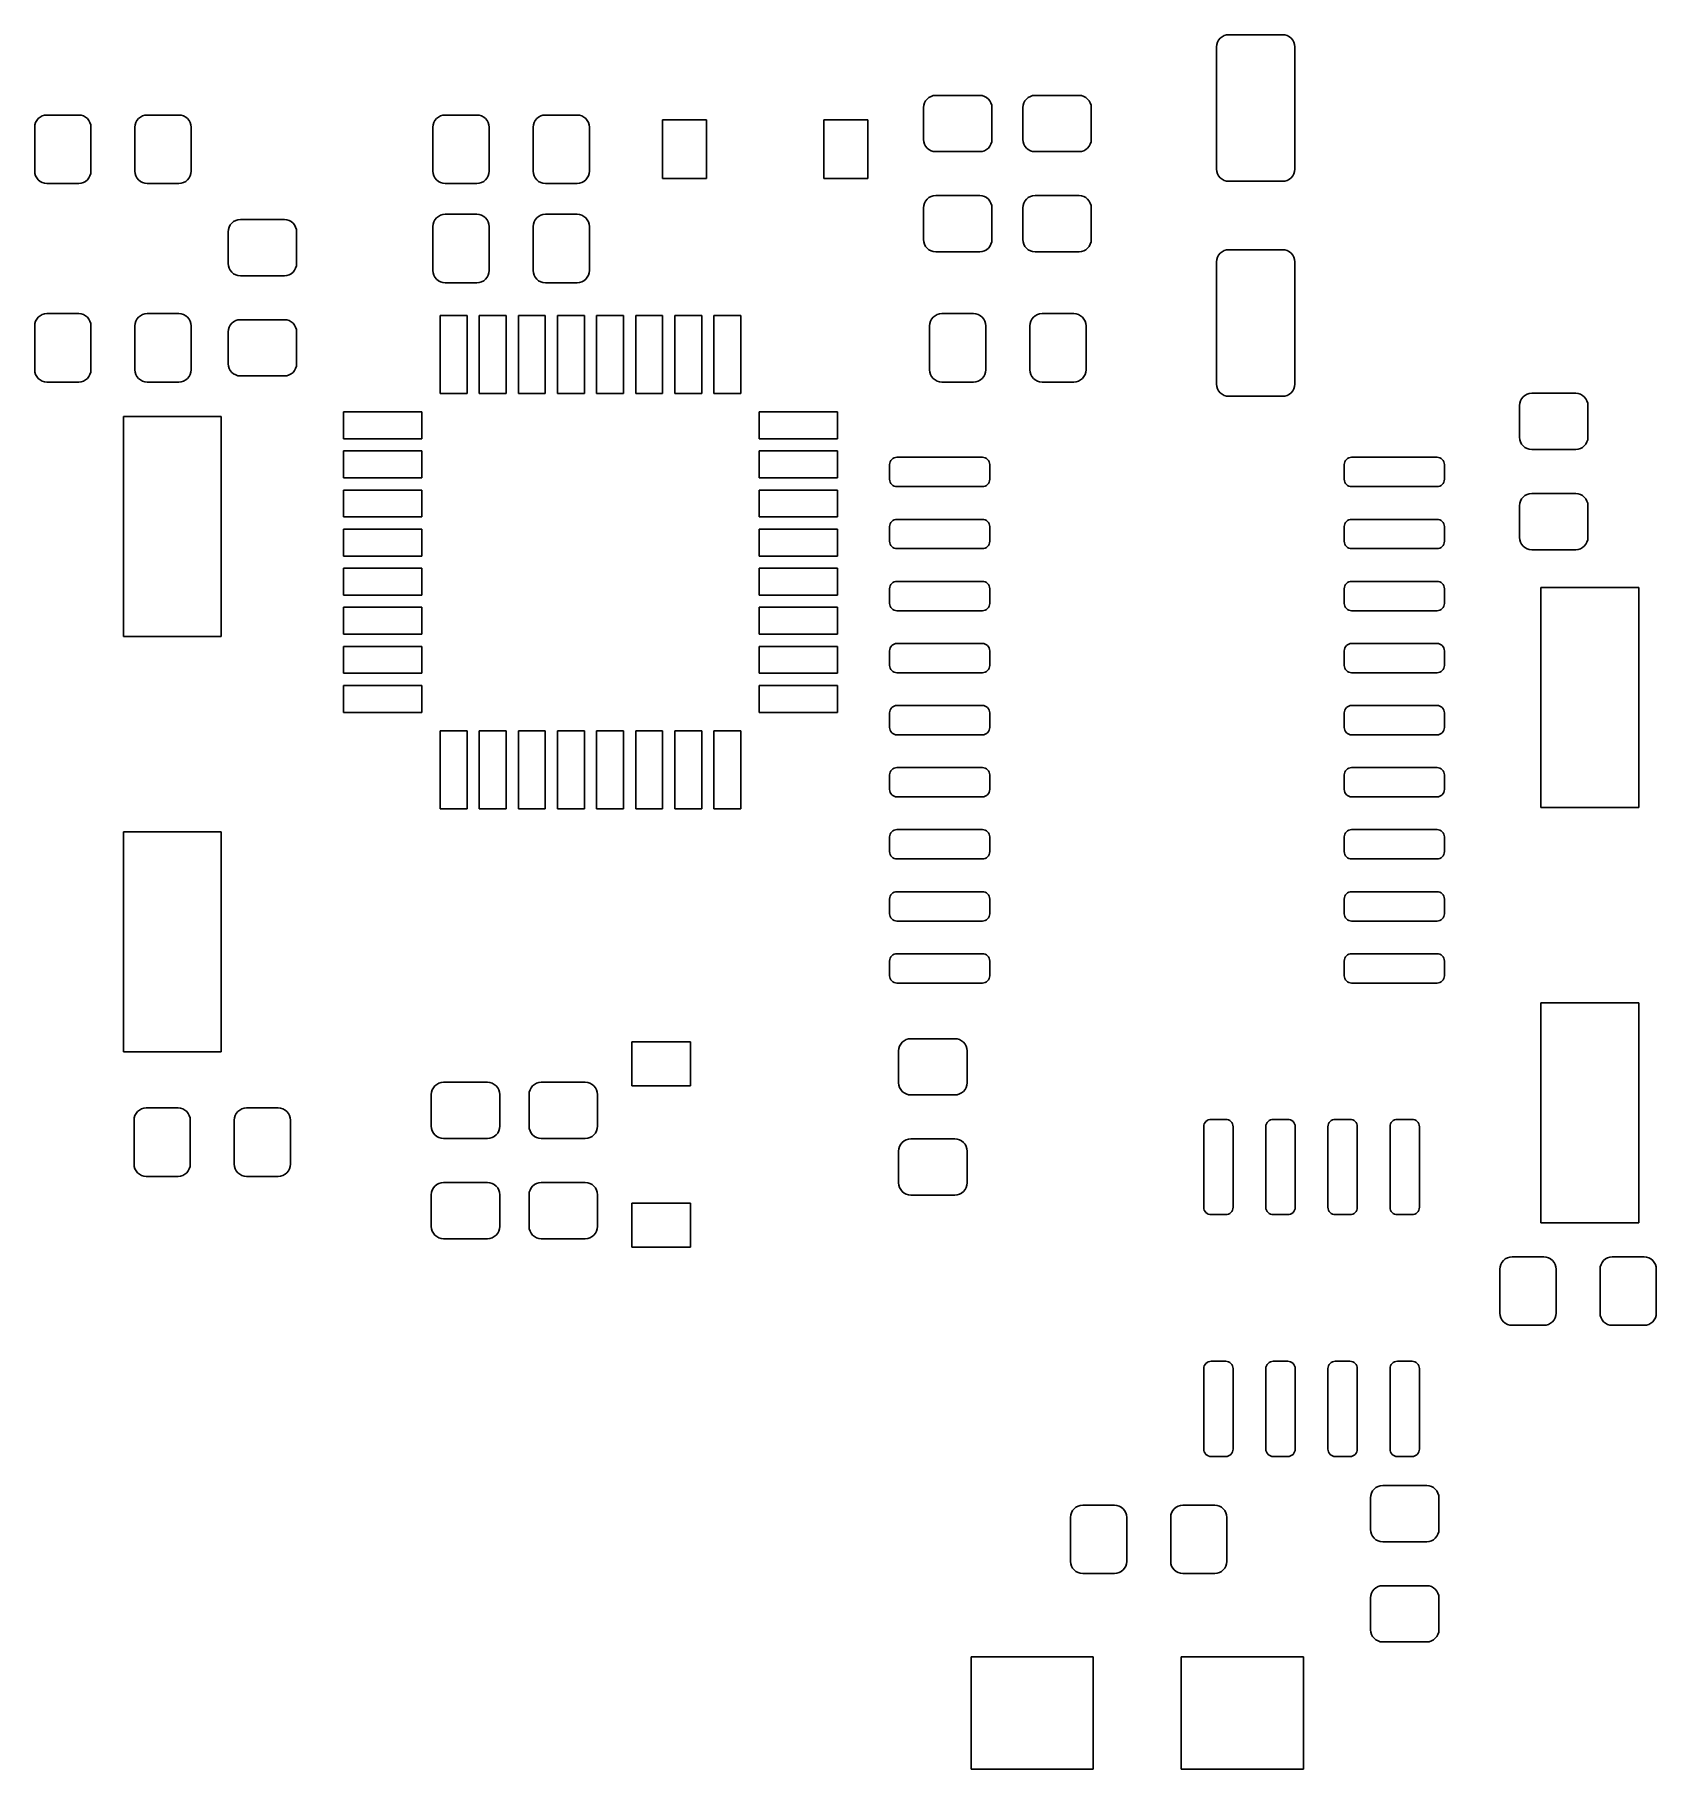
# Model space of a CAD drawing. Extents: x 5.68 to 6.98, y -4.31 to -2.91.
import ezdxf

# ---------------------------------------------------------------- set-up
doc = ezdxf.new("R2010")
doc.units = 0
doc.header["$MEASUREMENT"] = 0
doc.layers.add('BLACK', color=7, linetype='CONTINUOUS')

msp = doc.modelspace()

# ---------------------------------------------------------------- linework, layer by layer
at = {"layer": 'BLACK', "linetype": 'CONTINUOUS'}
for p, q in [((6.6285, -2.91756), (6.62869, -2.91564)), ((6.6285, -3.01598), (6.6285, -2.91756)), ((6.62869, -2.91564), (6.62925, -2.91379)), ((6.62925, -2.91379), (6.63016, -2.91209)), ((6.63016, -2.91209), (6.63139, -2.9106)), ((6.63139, -2.9106), (6.63288, -2.90938)), ((6.63288, -2.90938), (6.63458, -2.90847)), ((6.63458, -2.90847), (6.63643, -2.90791)), ((6.63643, -2.90791), (6.63835, -2.90772)), ((6.63835, -2.90772), (6.68165, -2.90772)), ((6.68165, -2.90772), (6.68357, -2.90791)), ((6.68357, -2.90791), (6.68542, -2.90847)), ((6.68542, -2.90847), (6.68712, -2.90938)), ((6.68712, -2.90938), (6.68861, -2.9106)), ((6.68861, -2.9106), (6.68984, -2.91209)), ((6.68984, -2.91209), (6.69075, -2.91379)), ((6.69075, -2.91379), (6.69131, -2.91564)), ((6.69131, -2.91564), (6.6915, -2.91756)), ((6.6915, -2.91756), (6.6915, -3.01598)), ((6.39263, -2.96458), (6.39319, -2.96273)), ((6.39319, -2.96273), (6.3941, -2.96103)), ((6.3941, -2.96103), (6.39532, -2.95954)), ((6.39532, -2.95954), (6.39682, -2.95831)), ((6.39682, -2.95831), (6.39852, -2.9574)), ((6.39852, -2.9574), (6.40036, -2.95684)), ((6.40036, -2.95684), (6.40228, -2.95665)), ((6.40228, -2.95665), (6.43772, -2.95665)), ((6.43772, -2.95665), (6.43964, -2.95684)), ((6.43964, -2.95684), (6.44148, -2.9574)), ((6.44148, -2.9574), (6.44318, -2.95831)), ((6.44318, -2.95831), (6.44468, -2.95954)), ((6.44468, -2.95954), (6.4459, -2.96103)), ((6.4459, -2.96103), (6.44681, -2.96273)), ((6.44681, -2.96273), (6.44737, -2.96458)), ((6.47263, -2.96458), (6.47319, -2.96273)), ((6.47319, -2.96273), (6.4741, -2.96103)), ((6.4741, -2.96103), (6.47532, -2.95954)), ((6.47532, -2.95954), (6.47682, -2.95831)), ((6.47682, -2.95831), (6.47852, -2.9574)), ((6.47852, -2.9574), (6.48036, -2.95684)), ((6.48036, -2.95684), (6.48228, -2.95665)), ((6.48228, -2.95665), (6.51772, -2.95665)), ((6.51772, -2.95665), (6.51964, -2.95684)), ((6.51964, -2.95684), (6.52148, -2.9574)), ((6.52148, -2.9574), (6.52318, -2.95831)), ((6.52318, -2.95831), (6.52468, -2.95954)), ((6.52468, -2.95954), (6.5259, -2.96103)), ((6.5259, -2.96103), (6.52681, -2.96273)), ((6.52681, -2.96273), (6.52737, -2.96458)), ((5.67831, -2.97682), (5.67954, -2.97532)), ((5.67954, -2.97532), (5.68103, -2.9741)), ((5.68103, -2.9741), (5.68273, -2.97319)), ((5.68273, -2.97319), (5.68458, -2.97263)), ((5.68458, -2.97263), (5.6865, -2.97244)), ((5.6865, -2.97244), (5.71209, -2.97244)), ((5.71209, -2.97244), (5.71401, -2.97263)), ((5.71401, -2.97263), (5.71585, -2.97319)), ((5.71585, -2.97319), (5.71755, -2.9741)), ((5.71755, -2.9741), (5.71905, -2.97532)), ((5.71905, -2.97532), (5.72027, -2.97682)), ((5.75902, -2.97682), (5.76025, -2.97532)), ((5.76025, -2.97532), (5.76174, -2.9741)), ((5.76174, -2.9741), (5.76344, -2.97319)), ((5.76344, -2.97319), (5.76528, -2.97263)), ((5.76528, -2.97263), (5.7672, -2.97244)), ((5.7672, -2.97244), (5.7928, -2.97244)), ((5.7928, -2.97244), (5.79472, -2.97263)), ((5.79472, -2.97263), (5.79656, -2.97319)), ((5.79656, -2.97319), (5.79826, -2.9741)), ((5.79826, -2.9741), (5.79976, -2.97532)), ((5.79976, -2.97532), (5.80098, -2.97682)), ((5.99902, -2.97682), (6.00024, -2.97532)), ((6.00024, -2.97532), (6.00174, -2.9741)), ((6.00174, -2.9741), (6.00344, -2.97319)), ((6.00344, -2.97319), (6.00528, -2.97263)), ((6.00528, -2.97263), (6.0072, -2.97244)), ((6.0072, -2.97244), (6.0328, -2.97244)), ((6.0328, -2.97244), (6.03472, -2.97263)), ((6.03472, -2.97263), (6.03656, -2.97319)), ((6.03656, -2.97319), (6.03826, -2.9741)), ((6.03826, -2.9741), (6.03975, -2.97532)), ((6.03975, -2.97532), (6.04098, -2.97682)), ((6.07973, -2.97682), (6.08095, -2.97532)), ((6.08095, -2.97532), (6.08245, -2.9741)), ((6.08245, -2.9741), (6.08415, -2.97319)), ((6.08415, -2.97319), (6.08599, -2.97263)), ((6.08599, -2.97263), (6.08791, -2.97244)), ((6.08791, -2.97244), (6.1135, -2.97244)), ((6.1135, -2.97244), (6.11542, -2.97263)), ((6.11542, -2.97263), (6.11727, -2.97319)), ((6.11727, -2.97319), (6.11897, -2.9741)), ((6.11897, -2.9741), (6.12046, -2.97532)), ((6.12046, -2.97532), (6.12169, -2.97682)), ((6.18228, -3.02362), (6.18228, -2.97638)), ((6.18228, -2.97638), (6.21772, -2.97638)), ((6.21772, -2.97638), (6.21772, -3.02362)), ((6.3122, -3.02362), (6.3122, -2.97638)), ((6.3122, -2.97638), (6.34764, -2.97638)), ((6.34764, -2.97638), (6.34764, -3.02362)), ((6.39244, -2.9665), (6.39263, -2.96458)), ((6.39244, -2.99209), (6.39244, -2.9665)), ((6.44737, -2.96458), (6.44756, -2.9665)), ((6.44756, -2.9665), (6.44756, -2.99209)), ((6.47244, -2.9665), (6.47263, -2.96458)), ((6.47244, -2.99209), (6.47244, -2.9665)), ((6.52737, -2.96458), (6.52756, -2.9665)), ((6.52756, -2.9665), (6.52756, -2.99209)), ((5.67665, -2.98228), (5.67684, -2.98036)), ((5.67665, -3.01772), (5.67665, -2.98228)), ((5.67684, -2.98036), (5.6774, -2.97852)), ((5.6774, -2.97852), (5.67831, -2.97682)), ((5.72027, -2.97682), (5.72118, -2.97852)), ((5.72118, -2.97852), (5.72174, -2.98036)), ((5.72174, -2.98036), (5.72193, -2.98228)), ((5.72193, -2.98228), (5.72193, -3.01772)), ((5.75736, -2.98228), (5.75755, -2.98036)), ((5.75736, -3.01772), (5.75736, -2.98228)), ((5.75755, -2.98036), (5.75811, -2.97852)), ((5.75811, -2.97852), (5.75902, -2.97682)), ((5.80098, -2.97682), (5.80189, -2.97852)), ((5.80189, -2.97852), (5.80245, -2.98036)), ((5.80245, -2.98036), (5.80264, -2.98228)), ((5.80264, -2.98228), (5.80264, -3.01772)), ((5.99736, -2.98228), (5.99755, -2.98036)), ((5.99736, -3.01772), (5.99736, -2.98228)), ((5.99755, -2.98036), (5.99811, -2.97852)), ((5.99811, -2.97852), (5.99902, -2.97682)), ((6.04098, -2.97682), (6.04189, -2.97852)), ((6.04189, -2.97852), (6.04245, -2.98036)), ((6.04245, -2.98036), (6.04264, -2.98228)), ((6.04264, -2.98228), (6.04264, -3.01772)), ((6.07807, -2.98228), (6.07826, -2.98036)), ((6.07807, -3.01772), (6.07807, -2.98228)), ((6.07826, -2.98036), (6.07882, -2.97852)), ((6.07882, -2.97852), (6.07973, -2.97682)), ((6.12169, -2.97682), (6.1226, -2.97852)), ((6.1226, -2.97852), (6.12316, -2.98036)), ((6.12316, -2.98036), (6.12335, -2.98228)), ((6.12335, -2.98228), (6.12335, -3.01772)), ((6.39263, -2.99401), (6.39244, -2.99209)), ((6.39319, -2.99585), (6.39263, -2.99401)), ((6.3941, -2.99755), (6.39319, -2.99585)), ((6.39532, -2.99905), (6.3941, -2.99755)), ((6.39682, -3.00027), (6.39532, -2.99905)), ((6.39852, -3.00118), (6.39682, -3.00027)), ((6.40036, -3.00174), (6.39852, -3.00118)), ((6.40228, -3.00193), (6.40036, -3.00174)), ((6.43772, -3.00193), (6.40228, -3.00193)), ((6.43964, -3.00174), (6.43772, -3.00193)), ((6.44148, -3.00118), (6.43964, -3.00174)), ((6.44318, -3.00027), (6.44148, -3.00118)), ((6.44468, -2.99905), (6.44318, -3.00027)), ((6.4459, -2.99755), (6.44468, -2.99905)), ((6.44681, -2.99585), (6.4459, -2.99755)), ((6.44737, -2.99401), (6.44681, -2.99585)), ((6.44756, -2.99209), (6.44737, -2.99401)), ((6.47263, -2.99401), (6.47244, -2.99209)), ((6.47319, -2.99585), (6.47263, -2.99401)), ((6.4741, -2.99755), (6.47319, -2.99585)), ((6.47532, -2.99905), (6.4741, -2.99755)), ((6.47682, -3.00027), (6.47532, -2.99905)), ((6.47852, -3.00118), (6.47682, -3.00027)), ((6.48036, -3.00174), (6.47852, -3.00118)), ((6.48228, -3.00193), (6.48036, -3.00174)), ((6.51772, -3.00193), (6.48228, -3.00193)), ((6.51964, -3.00174), (6.51772, -3.00193)), ((6.52148, -3.00118), (6.51964, -3.00174)), ((6.52318, -3.00027), (6.52148, -3.00118)), ((6.52468, -2.99905), (6.52318, -3.00027)), ((6.5259, -2.99755), (6.52468, -2.99905)), ((6.52681, -2.99585), (6.5259, -2.99755)), ((6.52737, -2.99401), (6.52681, -2.99585)), ((6.52756, -2.99209), (6.52737, -2.99401)), ((5.67684, -3.01964), (5.67665, -3.01772)), ((5.72193, -3.01772), (5.72174, -3.01964)), ((5.75755, -3.01964), (5.75736, -3.01772)), ((5.80264, -3.01772), (5.80245, -3.01964)), ((5.99755, -3.01964), (5.99736, -3.01772)), ((6.04264, -3.01772), (6.04245, -3.01964)), ((6.07826, -3.01964), (6.07807, -3.01772)), ((6.12335, -3.01772), (6.12316, -3.01964)), ((6.62869, -3.0179), (6.6285, -3.01598)), ((6.62925, -3.01975), (6.62869, -3.0179)), ((6.69131, -3.0179), (6.69075, -3.01975)), ((6.6915, -3.01598), (6.69131, -3.0179)), ((5.6774, -3.02148), (5.67684, -3.01964)), ((5.67831, -3.02318), (5.6774, -3.02148)), ((5.67954, -3.02468), (5.67831, -3.02318)), ((5.68103, -3.0259), (5.67954, -3.02468)), ((5.68273, -3.02681), (5.68103, -3.0259)), ((5.68458, -3.02737), (5.68273, -3.02681)), ((5.6865, -3.02756), (5.68458, -3.02737)), ((5.71209, -3.02756), (5.6865, -3.02756)), ((5.71401, -3.02737), (5.71209, -3.02756)), ((5.71585, -3.02681), (5.71401, -3.02737)), ((5.71755, -3.0259), (5.71585, -3.02681)), ((5.71905, -3.02468), (5.71755, -3.0259)), ((5.72027, -3.02318), (5.71905, -3.02468)), ((5.72118, -3.02148), (5.72027, -3.02318)), ((5.72174, -3.01964), (5.72118, -3.02148)), ((5.75811, -3.02148), (5.75755, -3.01964)), ((5.75902, -3.02318), (5.75811, -3.02148)), ((5.76025, -3.02468), (5.75902, -3.02318)), ((5.76174, -3.0259), (5.76025, -3.02468)), ((5.76344, -3.02681), (5.76174, -3.0259)), ((5.76528, -3.02737), (5.76344, -3.02681)), ((5.7672, -3.02756), (5.76528, -3.02737)), ((5.7928, -3.02756), (5.7672, -3.02756)), ((5.79472, -3.02737), (5.7928, -3.02756)), ((5.79656, -3.02681), (5.79472, -3.02737)), ((5.79826, -3.0259), (5.79656, -3.02681)), ((5.79976, -3.02468), (5.79826, -3.0259)), ((5.80098, -3.02318), (5.79976, -3.02468)), ((5.80189, -3.02148), (5.80098, -3.02318)), ((5.80245, -3.01964), (5.80189, -3.02148)), ((5.99811, -3.02148), (5.99755, -3.01964)), ((5.99902, -3.02318), (5.99811, -3.02148)), ((6.00024, -3.02468), (5.99902, -3.02318)), ((6.00174, -3.0259), (6.00024, -3.02468)), ((6.00344, -3.02681), (6.00174, -3.0259)), ((6.00528, -3.02737), (6.00344, -3.02681)), ((6.0072, -3.02756), (6.00528, -3.02737)), ((6.0328, -3.02756), (6.0072, -3.02756)), ((6.03472, -3.02737), (6.0328, -3.02756)), ((6.03656, -3.02681), (6.03472, -3.02737)), ((6.03826, -3.0259), (6.03656, -3.02681)), ((6.03975, -3.02468), (6.03826, -3.0259)), ((6.04098, -3.02318), (6.03975, -3.02468)), ((6.04189, -3.02148), (6.04098, -3.02318)), ((6.04245, -3.01964), (6.04189, -3.02148)), ((6.07882, -3.02148), (6.07826, -3.01964)), ((6.07973, -3.02318), (6.07882, -3.02148)), ((6.08095, -3.02468), (6.07973, -3.02318)), ((6.08245, -3.0259), (6.08095, -3.02468)), ((6.08415, -3.02681), (6.08245, -3.0259)), ((6.08599, -3.02737), (6.08415, -3.02681)), ((6.08791, -3.02756), (6.08599, -3.02737)), ((6.1135, -3.02756), (6.08791, -3.02756)), ((6.11542, -3.02737), (6.1135, -3.02756)), ((6.11727, -3.02681), (6.11542, -3.02737)), ((6.11897, -3.0259), (6.11727, -3.02681)), ((6.12046, -3.02468), (6.11897, -3.0259)), ((6.12169, -3.02318), (6.12046, -3.02468)), ((6.1226, -3.02148), (6.12169, -3.02318)), ((6.12316, -3.01964), (6.1226, -3.02148)), ((6.21772, -3.02362), (6.18228, -3.02362)), ((6.34764, -3.02362), (6.3122, -3.02362)), ((6.63016, -3.02145), (6.62925, -3.01975)), ((6.63139, -3.02294), (6.63016, -3.02145)), ((6.63288, -3.02417), (6.63139, -3.02294)), ((6.63458, -3.02508), (6.63288, -3.02417)), ((6.63643, -3.02564), (6.63458, -3.02508)), ((6.63835, -3.02583), (6.63643, -3.02564)), ((6.68165, -3.02583), (6.63835, -3.02583)), ((6.68357, -3.02564), (6.68165, -3.02583)), ((6.68542, -3.02508), (6.68357, -3.02564)), ((6.68712, -3.02417), (6.68542, -3.02508)), ((6.68861, -3.02294), (6.68712, -3.02417)), ((6.68984, -3.02145), (6.68861, -3.02294)), ((6.69075, -3.01975), (6.68984, -3.02145)), ((6.39244, -3.0472), (6.39263, -3.04528)), ((6.39263, -3.04528), (6.39319, -3.04344)), ((6.39319, -3.04344), (6.3941, -3.04174)), ((6.3941, -3.04174), (6.39532, -3.04025)), ((6.39532, -3.04025), (6.39682, -3.03902)), ((6.39682, -3.03902), (6.39852, -3.03811)), ((6.39852, -3.03811), (6.40036, -3.03755)), ((6.40036, -3.03755), (6.40228, -3.03736)), ((6.40228, -3.03736), (6.43772, -3.03736)), ((6.43772, -3.03736), (6.43964, -3.03755)), ((6.43964, -3.03755), (6.44148, -3.03811)), ((6.44148, -3.03811), (6.44318, -3.03902)), ((6.44318, -3.03902), (6.44468, -3.04025)), ((6.44468, -3.04025), (6.4459, -3.04174)), ((6.4459, -3.04174), (6.44681, -3.04344)), ((6.44681, -3.04344), (6.44737, -3.04528)), ((6.44737, -3.04528), (6.44756, -3.0472)), ((6.47244, -3.0472), (6.47263, -3.04528)), ((6.47263, -3.04528), (6.47319, -3.04344)), ((6.47319, -3.04344), (6.4741, -3.04174)), ((6.4741, -3.04174), (6.47532, -3.04025)), ((6.47532, -3.04025), (6.47682, -3.03902)), ((6.47682, -3.03902), (6.47852, -3.03811)), ((6.47852, -3.03811), (6.48036, -3.03755)), ((6.48036, -3.03755), (6.48228, -3.03736)), ((6.48228, -3.03736), (6.51772, -3.03736)), ((6.51772, -3.03736), (6.51964, -3.03755)), ((6.51964, -3.03755), (6.52148, -3.03811)), ((6.52148, -3.03811), (6.52318, -3.03902)), ((6.52318, -3.03902), (6.52468, -3.04025)), ((6.52468, -3.04025), (6.5259, -3.04174)), ((6.5259, -3.04174), (6.52681, -3.04344)), ((6.52681, -3.04344), (6.52737, -3.04528)), ((6.52737, -3.04528), (6.52756, -3.0472)), ((5.8341, -3.06103), (5.83532, -3.05954)), ((5.83532, -3.05954), (5.83682, -3.05831)), ((5.83682, -3.05831), (5.83852, -3.0574)), ((5.83852, -3.0574), (5.84036, -3.05684)), ((5.84036, -3.05684), (5.84228, -3.05665)), ((5.84228, -3.05665), (5.87772, -3.05665)), ((5.87772, -3.05665), (5.87964, -3.05684)), ((5.87964, -3.05684), (5.88148, -3.0574)), ((5.88148, -3.0574), (5.88318, -3.05831)), ((5.88318, -3.05831), (5.88468, -3.05954)), ((5.88468, -3.05954), (5.8859, -3.06103)), ((5.99736, -3.06228), (5.99755, -3.06036)), ((5.99755, -3.06036), (5.99811, -3.05852)), ((5.99811, -3.05852), (5.99902, -3.05682)), ((5.99902, -3.05682), (6.00024, -3.05532)), ((6.00024, -3.05532), (6.00174, -3.0541)), ((6.00174, -3.0541), (6.00344, -3.05319)), ((6.00344, -3.05319), (6.00528, -3.05263)), ((6.00528, -3.05263), (6.0072, -3.05244)), ((6.0072, -3.05244), (6.0328, -3.05244)), ((6.0328, -3.05244), (6.03472, -3.05263)), ((6.03472, -3.05263), (6.03656, -3.05319)), ((6.03656, -3.05319), (6.03826, -3.0541)), ((6.03826, -3.0541), (6.03975, -3.05532)), ((6.03975, -3.05532), (6.04098, -3.05682)), ((6.04098, -3.05682), (6.04189, -3.05852)), ((6.04189, -3.05852), (6.04245, -3.06036)), ((6.04245, -3.06036), (6.04264, -3.06228)), ((6.07807, -3.06228), (6.07826, -3.06036)), ((6.07826, -3.06036), (6.07882, -3.05852)), ((6.07882, -3.05852), (6.07973, -3.05682)), ((6.07973, -3.05682), (6.08095, -3.05532)), ((6.08095, -3.05532), (6.08245, -3.0541)), ((6.08245, -3.0541), (6.08415, -3.05319)), ((6.08415, -3.05319), (6.08599, -3.05263)), ((6.08599, -3.05263), (6.08791, -3.05244)), ((6.08791, -3.05244), (6.1135, -3.05244)), ((6.1135, -3.05244), (6.11542, -3.05263)), ((6.11542, -3.05263), (6.11727, -3.05319)), ((6.11727, -3.05319), (6.11897, -3.0541)), ((6.11897, -3.0541), (6.12046, -3.05532)), ((6.12046, -3.05532), (6.12169, -3.05682)), ((6.12169, -3.05682), (6.1226, -3.05852)), ((6.1226, -3.05852), (6.12316, -3.06036)), ((6.12316, -3.06036), (6.12335, -3.06228)), ((6.39244, -3.0728), (6.39244, -3.0472)), ((6.44756, -3.0472), (6.44756, -3.0728)), ((6.47244, -3.0728), (6.47244, -3.0472)), ((6.52756, -3.0472), (6.52756, -3.0728)), ((5.83244, -3.0665), (5.83263, -3.06458)), ((5.83244, -3.09209), (5.83244, -3.0665)), ((5.83263, -3.06458), (5.83319, -3.06273)), ((5.83319, -3.06273), (5.8341, -3.06103)), ((5.8859, -3.06103), (5.88681, -3.06273)), ((5.88681, -3.06273), (5.88737, -3.06458)), ((5.88737, -3.06458), (5.88756, -3.0665)), ((5.88756, -3.0665), (5.88756, -3.09209)), ((5.99736, -3.09772), (5.99736, -3.06228)), ((6.04264, -3.06228), (6.04264, -3.09772)), ((6.07807, -3.09772), (6.07807, -3.06228)), ((6.12335, -3.06228), (6.12335, -3.09772)), ((6.39263, -3.07472), (6.39244, -3.0728)), ((6.44756, -3.0728), (6.44737, -3.07472)), ((6.47263, -3.07472), (6.47244, -3.0728)), ((6.52756, -3.0728), (6.52737, -3.07472)), ((6.39319, -3.07656), (6.39263, -3.07472)), ((6.3941, -3.07826), (6.39319, -3.07656)), ((6.39532, -3.07976), (6.3941, -3.07826)), ((6.39682, -3.08098), (6.39532, -3.07976)), ((6.39852, -3.08189), (6.39682, -3.08098)), ((6.40036, -3.08245), (6.39852, -3.08189)), ((6.40228, -3.08264), (6.40036, -3.08245)), ((6.43772, -3.08264), (6.40228, -3.08264)), ((6.43964, -3.08245), (6.43772, -3.08264)), ((6.44148, -3.08189), (6.43964, -3.08245)), ((6.44318, -3.08098), (6.44148, -3.08189)), ((6.44468, -3.07976), (6.44318, -3.08098)), ((6.4459, -3.07826), (6.44468, -3.07976)), ((6.44681, -3.07656), (6.4459, -3.07826)), ((6.44737, -3.07472), (6.44681, -3.07656)), ((6.47319, -3.07656), (6.47263, -3.07472)), ((6.4741, -3.07826), (6.47319, -3.07656)), ((6.47532, -3.07976), (6.4741, -3.07826)), ((6.47682, -3.08098), (6.47532, -3.07976)), ((6.47852, -3.08189), (6.47682, -3.08098)), ((6.48036, -3.08245), (6.47852, -3.08189)), ((6.48228, -3.08264), (6.48036, -3.08245)), ((6.51772, -3.08264), (6.48228, -3.08264)), ((6.51964, -3.08245), (6.51772, -3.08264)), ((6.52148, -3.08189), (6.51964, -3.08245)), ((6.52318, -3.08098), (6.52148, -3.08189)), ((6.52468, -3.07976), (6.52318, -3.08098)), ((6.5259, -3.07826), (6.52468, -3.07976)), ((6.52681, -3.07656), (6.5259, -3.07826)), ((6.52737, -3.07472), (6.52681, -3.07656)), ((6.62869, -3.08887), (6.62925, -3.08702)), ((6.62925, -3.08702), (6.63016, -3.08532)), ((6.63016, -3.08532), (6.63139, -3.08383)), ((6.63139, -3.08383), (6.63288, -3.0826)), ((6.63288, -3.0826), (6.63458, -3.08169)), ((6.63458, -3.08169), (6.63643, -3.08113)), ((6.63643, -3.08113), (6.63835, -3.08094)), ((6.63835, -3.08094), (6.68165, -3.08094)), ((6.68165, -3.08094), (6.68357, -3.08113)), ((6.68357, -3.08113), (6.68542, -3.08169)), ((6.68542, -3.08169), (6.68712, -3.0826)), ((6.68712, -3.0826), (6.68861, -3.08383)), ((6.68861, -3.08383), (6.68984, -3.08532)), ((6.68984, -3.08532), (6.69075, -3.08702)), ((6.69075, -3.08702), (6.69131, -3.08887)), ((5.83263, -3.09401), (5.83244, -3.09209)), ((5.83319, -3.09585), (5.83263, -3.09401)), ((5.8341, -3.09755), (5.83319, -3.09585)), ((5.83532, -3.09905), (5.8341, -3.09755)), ((5.83682, -3.10027), (5.83532, -3.09905)), ((5.83852, -3.10118), (5.83682, -3.10027)), ((5.84036, -3.10174), (5.83852, -3.10118)), ((5.84228, -3.10193), (5.84036, -3.10174)), ((5.87772, -3.10193), (5.84228, -3.10193)), ((5.87964, -3.10174), (5.87772, -3.10193)), ((5.88148, -3.10118), (5.87964, -3.10174)), ((5.88318, -3.10027), (5.88148, -3.10118)), ((5.88468, -3.09905), (5.88318, -3.10027)), ((5.8859, -3.09755), (5.88468, -3.09905)), ((5.88681, -3.09585), (5.8859, -3.09755)), ((5.88737, -3.09401), (5.88681, -3.09585)), ((5.88756, -3.09209), (5.88737, -3.09401)), ((5.99755, -3.09964), (5.99736, -3.09772)), ((5.99811, -3.10148), (5.99755, -3.09964)), ((5.99902, -3.10318), (5.99811, -3.10148)), ((6.04189, -3.10148), (6.04098, -3.10318)), ((6.04245, -3.09964), (6.04189, -3.10148)), ((6.04264, -3.09772), (6.04245, -3.09964)), ((6.07826, -3.09964), (6.07807, -3.09772)), ((6.07882, -3.10148), (6.07826, -3.09964)), ((6.07973, -3.10318), (6.07882, -3.10148)), ((6.1226, -3.10148), (6.12169, -3.10318)), ((6.12316, -3.09964), (6.1226, -3.10148)), ((6.12335, -3.09772), (6.12316, -3.09964)), ((6.6285, -3.09079), (6.62869, -3.08887)), ((6.6285, -3.18921), (6.6285, -3.09079)), ((6.69131, -3.08887), (6.6915, -3.09079)), ((6.6915, -3.09079), (6.6915, -3.18921)), ((6.00024, -3.10468), (5.99902, -3.10318)), ((6.00174, -3.1059), (6.00024, -3.10468)), ((6.00344, -3.10681), (6.00174, -3.1059)), ((6.00528, -3.10737), (6.00344, -3.10681)), ((6.0072, -3.10756), (6.00528, -3.10737)), ((6.0328, -3.10756), (6.0072, -3.10756)), ((6.03472, -3.10737), (6.0328, -3.10756)), ((6.03656, -3.10681), (6.03472, -3.10737)), ((6.03826, -3.1059), (6.03656, -3.10681)), ((6.03975, -3.10468), (6.03826, -3.1059)), ((6.04098, -3.10318), (6.03975, -3.10468)), ((6.08095, -3.10468), (6.07973, -3.10318)), ((6.08245, -3.1059), (6.08095, -3.10468)), ((6.08415, -3.10681), (6.08245, -3.1059)), ((6.08599, -3.10737), (6.08415, -3.10681)), ((6.08791, -3.10756), (6.08599, -3.10737)), ((6.1135, -3.10756), (6.08791, -3.10756)), ((6.11542, -3.10737), (6.1135, -3.10756)), ((6.11727, -3.10681), (6.11542, -3.10737)), ((6.11897, -3.1059), (6.11727, -3.10681)), ((6.12046, -3.10468), (6.11897, -3.1059)), ((6.12169, -3.10318), (6.12046, -3.10468)), ((5.67665, -3.14228), (5.67684, -3.14036)), ((5.67665, -3.17772), (5.67665, -3.14228)), ((5.67684, -3.14036), (5.6774, -3.13852)), ((5.6774, -3.13852), (5.67831, -3.13682)), ((5.67831, -3.13682), (5.67954, -3.13532)), ((5.67954, -3.13532), (5.68103, -3.1341)), ((5.68103, -3.1341), (5.68273, -3.13319)), ((5.68273, -3.13319), (5.68458, -3.13263)), ((5.68458, -3.13263), (5.6865, -3.13244)), ((5.6865, -3.13244), (5.71209, -3.13244)), ((5.71209, -3.13244), (5.71401, -3.13263)), ((5.71401, -3.13263), (5.71585, -3.13319)), ((5.71585, -3.13319), (5.71755, -3.1341)), ((5.71755, -3.1341), (5.71905, -3.13532)), ((5.71905, -3.13532), (5.72027, -3.13682)), ((5.72027, -3.13682), (5.72118, -3.13852)), ((5.72118, -3.13852), (5.72174, -3.14036)), ((5.72174, -3.14036), (5.72193, -3.14228)), ((5.72193, -3.14228), (5.72193, -3.17772)), ((5.75736, -3.14228), (5.75755, -3.14036)), ((5.75736, -3.17772), (5.75736, -3.14228)), ((5.75755, -3.14036), (5.75811, -3.13852)), ((5.75811, -3.13852), (5.75902, -3.13682)), ((5.75902, -3.13682), (5.76025, -3.13532)), ((5.76025, -3.13532), (5.76174, -3.1341)), ((5.76174, -3.1341), (5.76344, -3.13319)), ((5.76344, -3.13319), (5.76528, -3.13263)), ((5.76528, -3.13263), (5.7672, -3.13244)), ((5.7672, -3.13244), (5.7928, -3.13244)), ((5.7928, -3.13244), (5.79472, -3.13263)), ((5.79472, -3.13263), (5.79656, -3.13319)), ((5.79656, -3.13319), (5.79826, -3.1341)), ((5.79826, -3.1341), (5.79976, -3.13532)), ((5.79976, -3.13532), (5.80098, -3.13682)), ((5.80098, -3.13682), (5.80189, -3.13852)), ((5.80189, -3.13852), (5.80245, -3.14036)), ((5.80245, -3.14036), (5.80264, -3.14228)), ((5.80264, -3.14228), (5.80264, -3.17772)), ((5.83263, -3.14528), (5.83319, -3.14344)), ((5.83319, -3.14344), (5.8341, -3.14174)), ((5.8341, -3.14174), (5.83532, -3.14024)), ((5.83532, -3.14024), (5.83682, -3.13902)), ((5.83682, -3.13902), (5.83852, -3.13811)), ((5.83852, -3.13811), (5.84036, -3.13755)), ((5.84036, -3.13755), (5.84228, -3.13736)), ((5.84228, -3.13736), (5.87772, -3.13736)), ((5.87772, -3.13736), (5.87964, -3.13755)), ((5.87964, -3.13755), (5.88148, -3.13811)), ((5.88148, -3.13811), (5.88318, -3.13902)), ((5.88318, -3.13902), (5.88468, -3.14024)), ((5.88468, -3.14024), (5.8859, -3.14174)), ((5.8859, -3.14174), (5.88681, -3.14344)), ((5.88681, -3.14344), (5.88737, -3.14528)), ((6.00319, -3.19685), (6.00319, -3.13386)), ((6.00319, -3.13386), (6.02484, -3.13386)), ((6.02484, -3.13386), (6.02484, -3.19685)), ((6.03469, -3.19685), (6.03469, -3.13386)), ((6.03469, -3.13386), (6.05634, -3.13386)), ((6.05634, -3.13386), (6.05634, -3.19685)), ((6.06618, -3.19685), (6.06618, -3.13386)), ((6.06618, -3.13386), (6.08783, -3.13386)), ((6.08783, -3.13386), (6.08783, -3.19685)), ((6.09768, -3.19685), (6.09768, -3.13386)), ((6.09768, -3.13386), (6.11933, -3.13386)), ((6.11933, -3.13386), (6.11933, -3.19685)), ((6.12917, -3.19685), (6.12917, -3.13386)), ((6.12917, -3.13386), (6.15083, -3.13386)), ((6.15083, -3.13386), (6.15083, -3.19685)), ((6.16067, -3.19685), (6.16067, -3.13386)), ((6.16067, -3.13386), (6.18232, -3.13386)), ((6.18232, -3.13386), (6.18232, -3.19685)), ((6.19217, -3.19685), (6.19217, -3.13386)), ((6.19217, -3.13386), (6.21382, -3.13386)), ((6.21382, -3.13386), (6.21382, -3.19685)), ((6.22366, -3.19685), (6.22366, -3.13386)), ((6.22366, -3.13386), (6.24531, -3.13386)), ((6.24531, -3.13386), (6.24531, -3.19685)), ((6.39736, -3.14228), (6.39755, -3.14036)), ((6.39736, -3.17772), (6.39736, -3.14228)), ((6.39755, -3.14036), (6.39811, -3.13852)), ((6.39811, -3.13852), (6.39902, -3.13682)), ((6.39902, -3.13682), (6.40024, -3.13532)), ((6.40024, -3.13532), (6.40174, -3.1341)), ((6.40174, -3.1341), (6.40344, -3.13319)), ((6.40344, -3.13319), (6.40528, -3.13263)), ((6.40528, -3.13263), (6.4072, -3.13244)), ((6.4072, -3.13244), (6.4328, -3.13244)), ((6.4328, -3.13244), (6.43472, -3.13263)), ((6.43472, -3.13263), (6.43656, -3.13319)), ((6.43656, -3.13319), (6.43826, -3.1341)), ((6.43826, -3.1341), (6.43975, -3.13532)), ((6.43975, -3.13532), (6.44098, -3.13682)), ((6.44098, -3.13682), (6.44189, -3.13852)), ((6.44189, -3.13852), (6.44245, -3.14036)), ((6.44245, -3.14036), (6.44264, -3.14228)), ((6.44264, -3.14228), (6.44264, -3.17772)), ((6.47807, -3.14228), (6.47826, -3.14036)), ((6.47807, -3.17772), (6.47807, -3.14228)), ((6.47826, -3.14036), (6.47882, -3.13852)), ((6.47882, -3.13852), (6.47973, -3.13682)), ((6.47973, -3.13682), (6.48095, -3.13532)), ((6.48095, -3.13532), (6.48245, -3.1341)), ((6.48245, -3.1341), (6.48415, -3.13319)), ((6.48415, -3.13319), (6.48599, -3.13263)), ((6.48599, -3.13263), (6.48791, -3.13244)), ((6.48791, -3.13244), (6.5135, -3.13244)), ((6.5135, -3.13244), (6.51542, -3.13263)), ((6.51542, -3.13263), (6.51727, -3.13319)), ((6.51727, -3.13319), (6.51897, -3.1341)), ((6.51897, -3.1341), (6.52046, -3.13532)), ((6.52046, -3.13532), (6.52169, -3.13682)), ((6.52169, -3.13682), (6.5226, -3.13852)), ((6.5226, -3.13852), (6.52316, -3.14036)), ((6.52316, -3.14036), (6.52335, -3.14228)), ((6.52335, -3.14228), (6.52335, -3.17772)), ((5.83244, -3.1472), (5.83263, -3.14528)), ((5.83244, -3.1728), (5.83244, -3.1472)), ((5.88737, -3.14528), (5.88756, -3.1472)), ((5.88756, -3.1472), (5.88756, -3.1728)), ((5.67684, -3.17964), (5.67665, -3.17772)), ((5.6774, -3.18148), (5.67684, -3.17964)), ((5.67831, -3.18318), (5.6774, -3.18148)), ((5.67954, -3.18468), (5.67831, -3.18318)), ((5.68103, -3.1859), (5.67954, -3.18468)), ((5.68273, -3.18681), (5.68103, -3.1859)), ((5.71755, -3.1859), (5.71585, -3.18681)), ((5.71905, -3.18468), (5.71755, -3.1859)), ((5.72027, -3.18318), (5.71905, -3.18468)), ((5.72118, -3.18148), (5.72027, -3.18318)), ((5.72174, -3.17964), (5.72118, -3.18148)), ((5.72193, -3.17772), (5.72174, -3.17964)), ((5.75755, -3.17964), (5.75736, -3.17772)), ((5.75811, -3.18148), (5.75755, -3.17964)), ((5.75902, -3.18318), (5.75811, -3.18148)), ((5.76025, -3.18468), (5.75902, -3.18318)), ((5.76174, -3.1859), (5.76025, -3.18468)), ((5.76344, -3.18681), (5.76174, -3.1859)), ((5.79826, -3.1859), (5.79656, -3.18681)), ((5.79976, -3.18468), (5.79826, -3.1859)), ((5.80098, -3.18318), (5.79976, -3.18468)), ((5.80189, -3.18148), (5.80098, -3.18318)), ((5.80245, -3.17964), (5.80189, -3.18148)), ((5.80264, -3.17772), (5.80245, -3.17964)), ((5.83263, -3.17472), (5.83244, -3.1728)), ((5.83319, -3.17656), (5.83263, -3.17472)), ((5.8341, -3.17826), (5.83319, -3.17656)), ((5.83532, -3.17976), (5.8341, -3.17826)), ((5.83682, -3.18098), (5.83532, -3.17976)), ((5.83852, -3.18189), (5.83682, -3.18098)), ((5.84036, -3.18245), (5.83852, -3.18189)), ((5.84228, -3.18264), (5.84036, -3.18245)), ((5.87772, -3.18264), (5.84228, -3.18264)), ((5.87964, -3.18245), (5.87772, -3.18264)), ((5.88148, -3.18189), (5.87964, -3.18245)), ((5.88318, -3.18098), (5.88148, -3.18189)), ((5.88468, -3.17976), (5.88318, -3.18098)), ((5.8859, -3.17826), (5.88468, -3.17976)), ((5.88681, -3.17656), (5.8859, -3.17826)), ((5.88737, -3.17472), (5.88681, -3.17656)), ((5.88756, -3.1728), (5.88737, -3.17472)), ((6.39755, -3.17964), (6.39736, -3.17772)), ((6.39811, -3.18148), (6.39755, -3.17964)), ((6.39902, -3.18318), (6.39811, -3.18148)), ((6.40024, -3.18468), (6.39902, -3.18318)), ((6.40174, -3.1859), (6.40024, -3.18468)), ((6.40344, -3.18681), (6.40174, -3.1859)), ((6.43826, -3.1859), (6.43656, -3.18681)), ((6.43975, -3.18468), (6.43826, -3.1859)), ((6.44098, -3.18318), (6.43975, -3.18468)), ((6.44189, -3.18148), (6.44098, -3.18318)), ((6.44245, -3.17964), (6.44189, -3.18148)), ((6.44264, -3.17772), (6.44245, -3.17964)), ((6.47826, -3.17964), (6.47807, -3.17772)), ((6.47882, -3.18148), (6.47826, -3.17964)), ((6.47973, -3.18318), (6.47882, -3.18148)), ((6.48095, -3.18468), (6.47973, -3.18318)), ((6.48245, -3.1859), (6.48095, -3.18468)), ((6.48415, -3.18681), (6.48245, -3.1859)), ((6.51897, -3.1859), (6.51727, -3.18681)), ((6.52046, -3.18468), (6.51897, -3.1859)), ((6.52169, -3.18318), (6.52046, -3.18468)), ((6.5226, -3.18148), (6.52169, -3.18318)), ((6.52316, -3.17964), (6.5226, -3.18148)), ((6.52335, -3.17772), (6.52316, -3.17964)), ((5.68458, -3.18737), (5.68273, -3.18681)), ((5.6865, -3.18756), (5.68458, -3.18737)), ((5.71209, -3.18756), (5.6865, -3.18756)), ((5.71401, -3.18737), (5.71209, -3.18756)), ((5.71585, -3.18681), (5.71401, -3.18737)), ((5.76528, -3.18737), (5.76344, -3.18681)), ((5.7672, -3.18756), (5.76528, -3.18737)), ((5.7928, -3.18756), (5.7672, -3.18756)), ((5.79472, -3.18737), (5.7928, -3.18756)), ((5.79656, -3.18681), (5.79472, -3.18737)), ((6.02484, -3.19685), (6.00319, -3.19685)), ((6.05634, -3.19685), (6.03469, -3.19685)), ((6.08783, -3.19685), (6.06618, -3.19685)), ((6.11933, -3.19685), (6.09768, -3.19685)), ((6.15083, -3.19685), (6.12917, -3.19685)), ((6.18232, -3.19685), (6.16067, -3.19685)), ((6.21382, -3.19685), (6.19217, -3.19685)), ((6.24531, -3.19685), (6.22366, -3.19685)), ((6.40528, -3.18737), (6.40344, -3.18681)), ((6.4072, -3.18756), (6.40528, -3.18737)), ((6.4328, -3.18756), (6.4072, -3.18756)), ((6.43472, -3.18737), (6.4328, -3.18756)), ((6.43656, -3.18681), (6.43472, -3.18737)), ((6.48599, -3.18737), (6.48415, -3.18681)), ((6.48791, -3.18756), (6.48599, -3.18737)), ((6.5135, -3.18756), (6.48791, -3.18756)), ((6.51542, -3.18737), (6.5135, -3.18756)), ((6.51727, -3.18681), (6.51542, -3.18737)), ((6.62869, -3.19113), (6.6285, -3.18921)), ((6.62925, -3.19298), (6.62869, -3.19113)), ((6.63016, -3.19468), (6.62925, -3.19298)), ((6.63139, -3.19617), (6.63016, -3.19468)), ((6.63288, -3.1974), (6.63139, -3.19617)), ((6.63458, -3.19831), (6.63288, -3.1974)), ((6.63643, -3.19887), (6.63458, -3.19831)), ((6.63835, -3.19906), (6.63643, -3.19887)), ((6.68165, -3.19906), (6.63835, -3.19906)), ((6.68357, -3.19887), (6.68165, -3.19906)), ((6.68542, -3.19831), (6.68357, -3.19887)), ((6.68712, -3.1974), (6.68542, -3.19831)), ((6.68861, -3.19617), (6.68712, -3.1974)), ((6.68984, -3.19468), (6.68861, -3.19617)), ((6.69075, -3.19298), (6.68984, -3.19468)), ((6.69131, -3.19113), (6.69075, -3.19298)), ((6.6915, -3.18921), (6.69131, -3.19113)), ((6.8741, -3.20103), (6.87532, -3.19954)), ((6.87532, -3.19954), (6.87682, -3.19831)), ((6.87682, -3.19831), (6.87852, -3.1974)), ((6.87852, -3.1974), (6.88036, -3.19684)), ((6.88036, -3.19684), (6.88228, -3.19665)), ((6.88228, -3.19665), (6.91772, -3.19665)), ((6.91772, -3.19665), (6.91964, -3.19684)), ((6.91964, -3.19684), (6.92148, -3.1974)), ((6.92148, -3.1974), (6.92318, -3.19831)), ((6.92318, -3.19831), (6.92468, -3.19954)), ((6.92468, -3.19954), (6.9259, -3.20103)), ((5.92543, -3.23327), (5.92543, -3.21161)), ((5.92543, -3.21161), (5.98843, -3.21161)), ((5.98843, -3.21161), (5.98843, -3.23327)), ((6.26008, -3.23327), (6.26008, -3.21161)), ((6.26008, -3.21161), (6.32307, -3.21161)), ((6.32307, -3.21161), (6.32307, -3.23327)), ((6.87244, -3.2065), (6.87263, -3.20458)), ((6.87244, -3.23209), (6.87244, -3.2065)), ((6.87263, -3.20458), (6.87319, -3.20273)), ((6.87319, -3.20273), (6.8741, -3.20103)), ((6.9259, -3.20103), (6.92681, -3.20273)), ((6.92681, -3.20273), (6.92737, -3.20458)), ((6.92737, -3.20458), (6.92756, -3.2065)), ((6.92756, -3.2065), (6.92756, -3.23209)), ((5.74803, -3.39252), (5.74803, -3.21535)), ((5.74803, -3.21535), (5.82677, -3.21535)), ((5.82677, -3.21535), (5.82677, -3.39252)), ((5.98843, -3.23327), (5.92543, -3.23327)), ((6.32307, -3.23327), (6.26008, -3.23327)), ((6.87263, -3.23401), (6.87244, -3.23209)), ((6.87319, -3.23585), (6.87263, -3.23401)), ((6.8741, -3.23755), (6.87319, -3.23585)), ((6.87532, -3.23905), (6.8741, -3.23755)), ((6.87682, -3.24027), (6.87532, -3.23905)), ((6.87852, -3.24118), (6.87682, -3.24027)), ((6.88036, -3.24174), (6.87852, -3.24118)), ((6.88228, -3.24193), (6.88036, -3.24174)), ((6.91772, -3.24193), (6.88228, -3.24193)), ((6.91964, -3.24174), (6.91772, -3.24193)), ((6.92148, -3.24118), (6.91964, -3.24174)), ((6.92318, -3.24027), (6.92148, -3.24118)), ((6.92468, -3.23905), (6.92318, -3.24027)), ((6.9259, -3.23755), (6.92468, -3.23905)), ((6.92681, -3.23585), (6.9259, -3.23755)), ((6.92737, -3.23401), (6.92681, -3.23585)), ((6.92756, -3.23209), (6.92737, -3.23401)), ((5.92543, -3.26476), (5.92543, -3.24311)), ((5.92543, -3.24311), (5.98843, -3.24311)), ((5.98843, -3.24311), (5.98843, -3.26476)), ((6.26008, -3.26476), (6.26008, -3.24311)), ((6.26008, -3.24311), (6.32307, -3.24311)), ((6.32307, -3.24311), (6.32307, -3.26476)), ((6.36516, -3.25409), (6.36527, -3.25294)), ((6.36516, -3.26591), (6.36516, -3.25409)), ((6.36527, -3.25294), (6.36561, -3.25183)), ((6.36561, -3.25183), (6.36615, -3.25081)), ((6.36615, -3.25081), (6.36689, -3.24992)), ((6.36689, -3.24992), (6.36778, -3.24918)), ((6.36778, -3.24918), (6.3688, -3.24864)), ((6.3688, -3.24864), (6.36991, -3.2483)), ((6.36991, -3.2483), (6.37106, -3.24819)), ((6.37106, -3.24819), (6.43996, -3.24819)), ((6.43996, -3.24819), (6.44111, -3.2483)), ((6.44111, -3.2483), (6.44222, -3.24864)), ((6.44222, -3.24864), (6.44324, -3.24918)), ((6.44324, -3.24918), (6.44414, -3.24992)), ((6.44414, -3.24992), (6.44487, -3.25081)), ((6.44487, -3.25081), (6.44542, -3.25183)), ((6.44542, -3.25183), (6.44575, -3.25294)), ((6.44575, -3.25294), (6.44587, -3.25409)), ((6.44587, -3.25409), (6.44587, -3.26591)), ((6.7313, -3.25409), (6.73141, -3.25294)), ((6.7313, -3.26591), (6.7313, -3.25409)), ((6.73141, -3.25294), (6.73175, -3.25183)), ((6.73175, -3.25183), (6.73229, -3.25081)), ((6.73229, -3.25081), (6.73303, -3.24992)), ((6.73303, -3.24992), (6.73392, -3.24918)), ((6.73392, -3.24918), (6.73494, -3.24864)), ((6.73494, -3.24864), (6.73605, -3.2483)), ((6.73605, -3.2483), (6.7372, -3.24819)), ((6.7372, -3.24819), (6.8061, -3.24819)), ((6.8061, -3.24819), (6.80725, -3.2483)), ((6.80725, -3.2483), (6.80836, -3.24864)), ((6.80836, -3.24864), (6.80938, -3.24918)), ((6.80938, -3.24918), (6.81028, -3.24992)), ((6.81028, -3.24992), (6.81101, -3.25081)), ((6.81101, -3.25081), (6.81156, -3.25183)), ((6.81156, -3.25183), (6.81189, -3.25294)), ((6.81189, -3.25294), (6.81201, -3.25409)), ((6.81201, -3.25409), (6.81201, -3.26591)), ((5.98843, -3.26476), (5.92543, -3.26476)), ((6.32307, -3.26476), (6.26008, -3.26476)), ((6.36527, -3.26706), (6.36516, -3.26591)), ((6.36561, -3.26817), (6.36527, -3.26706)), ((6.36615, -3.26919), (6.36561, -3.26817)), ((6.36689, -3.27008), (6.36615, -3.26919)), ((6.36778, -3.27082), (6.36689, -3.27008)), ((6.44414, -3.27008), (6.44324, -3.27082)), ((6.44487, -3.26919), (6.44414, -3.27008)), ((6.44542, -3.26817), (6.44487, -3.26919)), ((6.44575, -3.26706), (6.44542, -3.26817)), ((6.44587, -3.26591), (6.44575, -3.26706)), ((6.73141, -3.26706), (6.7313, -3.26591)), ((6.73175, -3.26817), (6.73141, -3.26706)), ((6.73229, -3.26919), (6.73175, -3.26817)), ((6.73303, -3.27008), (6.73229, -3.26919)), ((6.73392, -3.27082), (6.73303, -3.27008)), ((6.81028, -3.27008), (6.80938, -3.27082)), ((6.81101, -3.26919), (6.81028, -3.27008)), ((6.81156, -3.26817), (6.81101, -3.26919)), ((6.81189, -3.26706), (6.81156, -3.26817)), ((6.81201, -3.26591), (6.81189, -3.26706)), ((5.92543, -3.29626), (5.92543, -3.27461)), ((5.92543, -3.27461), (5.98843, -3.27461)), ((5.98843, -3.27461), (5.98843, -3.29626)), ((6.26008, -3.29626), (6.26008, -3.27461)), ((6.26008, -3.27461), (6.32307, -3.27461)), ((6.32307, -3.27461), (6.32307, -3.29626)), ((6.3688, -3.27136), (6.36778, -3.27082)), ((6.36991, -3.2717), (6.3688, -3.27136)), ((6.37106, -3.27181), (6.36991, -3.2717)), ((6.43996, -3.27181), (6.37106, -3.27181)), ((6.44111, -3.2717), (6.43996, -3.27181)), ((6.44222, -3.27136), (6.44111, -3.2717)), ((6.44324, -3.27082), (6.44222, -3.27136)), ((6.73494, -3.27136), (6.73392, -3.27082)), ((6.73605, -3.2717), (6.73494, -3.27136)), ((6.7372, -3.27181), (6.73605, -3.2717)), ((6.8061, -3.27181), (6.7372, -3.27181)), ((6.80725, -3.2717), (6.8061, -3.27181)), ((6.80836, -3.27136), (6.80725, -3.2717)), ((6.80938, -3.27082), (6.80836, -3.27136)), ((6.87263, -3.28528), (6.87319, -3.28344)), ((6.87319, -3.28344), (6.8741, -3.28174)), ((6.8741, -3.28174), (6.87532, -3.28024)), ((6.87532, -3.28024), (6.87682, -3.27902)), ((6.87682, -3.27902), (6.87852, -3.27811)), ((6.87852, -3.27811), (6.88036, -3.27755)), ((6.88036, -3.27755), (6.88228, -3.27736)), ((6.88228, -3.27736), (6.91772, -3.27736)), ((6.91772, -3.27736), (6.91964, -3.27755)), ((6.91964, -3.27755), (6.92148, -3.27811)), ((6.92148, -3.27811), (6.92318, -3.27902)), ((6.92318, -3.27902), (6.92468, -3.28024)), ((6.92468, -3.28024), (6.9259, -3.28174)), ((6.9259, -3.28174), (6.92681, -3.28344)), ((6.92681, -3.28344), (6.92737, -3.28528)), ((5.98843, -3.29626), (5.92543, -3.29626)), ((6.32307, -3.29626), (6.26008, -3.29626)), ((6.36991, -3.2983), (6.37106, -3.29819)), ((6.37106, -3.29819), (6.43996, -3.29819)), ((6.43996, -3.29819), (6.44111, -3.2983)), ((6.73605, -3.2983), (6.7372, -3.29819)), ((6.7372, -3.29819), (6.8061, -3.29819)), ((6.8061, -3.29819), (6.80725, -3.2983)), ((6.87244, -3.2872), (6.87263, -3.28528)), ((6.87244, -3.3128), (6.87244, -3.2872)), ((6.92737, -3.28528), (6.92756, -3.2872)), ((6.92756, -3.2872), (6.92756, -3.3128)), ((5.92543, -3.32776), (5.92543, -3.3061)), ((5.92543, -3.3061), (5.98843, -3.3061)), ((5.98843, -3.3061), (5.98843, -3.32776)), ((6.26008, -3.32776), (6.26008, -3.3061)), ((6.26008, -3.3061), (6.32307, -3.3061)), ((6.32307, -3.3061), (6.32307, -3.32776)), ((6.36516, -3.30409), (6.36527, -3.30294)), ((6.36516, -3.31591), (6.36516, -3.30409)), ((6.36527, -3.30294), (6.36561, -3.30183)), ((6.36561, -3.30183), (6.36615, -3.30081)), ((6.36615, -3.30081), (6.36689, -3.29992)), ((6.36689, -3.29992), (6.36778, -3.29918)), ((6.36778, -3.29918), (6.3688, -3.29864)), ((6.3688, -3.29864), (6.36991, -3.2983)), ((6.44111, -3.2983), (6.44222, -3.29864)), ((6.44222, -3.29864), (6.44324, -3.29918)), ((6.44324, -3.29918), (6.44414, -3.29992)), ((6.44414, -3.29992), (6.44487, -3.30081)), ((6.44487, -3.30081), (6.44542, -3.30183)), ((6.44542, -3.30183), (6.44575, -3.30294)), ((6.44575, -3.30294), (6.44587, -3.30409)), ((6.44587, -3.30409), (6.44587, -3.31591)), ((6.7313, -3.30409), (6.73141, -3.30294)), ((6.7313, -3.31591), (6.7313, -3.30409)), ((6.73141, -3.30294), (6.73175, -3.30183)), ((6.73175, -3.30183), (6.73229, -3.30081)), ((6.73229, -3.30081), (6.73303, -3.29992)), ((6.73303, -3.29992), (6.73392, -3.29918)), ((6.73392, -3.29918), (6.73494, -3.29864)), ((6.73494, -3.29864), (6.73605, -3.2983)), ((6.80725, -3.2983), (6.80836, -3.29864)), ((6.80836, -3.29864), (6.80938, -3.29918)), ((6.80938, -3.29918), (6.81028, -3.29992)), ((6.81028, -3.29992), (6.81101, -3.30081)), ((6.81101, -3.30081), (6.81156, -3.30183)), ((6.81156, -3.30183), (6.81189, -3.30294)), ((6.81189, -3.30294), (6.81201, -3.30409)), ((6.81201, -3.30409), (6.81201, -3.31591)), ((6.36527, -3.31706), (6.36516, -3.31591)), ((6.36561, -3.31817), (6.36527, -3.31706)), ((6.36615, -3.31919), (6.36561, -3.31817)), ((6.36689, -3.32008), (6.36615, -3.31919)), ((6.36778, -3.32082), (6.36689, -3.32008)), ((6.3688, -3.32136), (6.36778, -3.32082)), ((6.36991, -3.3217), (6.3688, -3.32136)), ((6.37106, -3.32181), (6.36991, -3.3217)), ((6.43996, -3.32181), (6.37106, -3.32181)), ((6.44111, -3.3217), (6.43996, -3.32181)), ((6.44222, -3.32136), (6.44111, -3.3217)), ((6.44324, -3.32082), (6.44222, -3.32136)), ((6.44414, -3.32008), (6.44324, -3.32082)), ((6.44487, -3.31919), (6.44414, -3.32008)), ((6.44542, -3.31817), (6.44487, -3.31919)), ((6.44575, -3.31706), (6.44542, -3.31817)), ((6.44587, -3.31591), (6.44575, -3.31706)), ((6.73141, -3.31706), (6.7313, -3.31591)), ((6.73175, -3.31817), (6.73141, -3.31706)), ((6.73229, -3.31919), (6.73175, -3.31817)), ((6.73303, -3.32008), (6.73229, -3.31919)), ((6.73392, -3.32082), (6.73303, -3.32008)), ((6.73494, -3.32136), (6.73392, -3.32082)), ((6.73605, -3.3217), (6.73494, -3.32136)), ((6.7372, -3.32181), (6.73605, -3.3217)), ((6.8061, -3.32181), (6.7372, -3.32181)), ((6.80725, -3.3217), (6.8061, -3.32181)), ((6.80836, -3.32136), (6.80725, -3.3217)), ((6.80938, -3.32082), (6.80836, -3.32136)), ((6.81028, -3.32008), (6.80938, -3.32082)), ((6.81101, -3.31919), (6.81028, -3.32008)), ((6.81156, -3.31817), (6.81101, -3.31919)), ((6.81189, -3.31706), (6.81156, -3.31817)), ((6.81201, -3.31591), (6.81189, -3.31706)), ((6.87263, -3.31472), (6.87244, -3.3128)), ((6.87319, -3.31656), (6.87263, -3.31472)), ((6.8741, -3.31826), (6.87319, -3.31656)), ((6.87532, -3.31975), (6.8741, -3.31826)), ((6.87682, -3.32098), (6.87532, -3.31975)), ((6.87852, -3.32189), (6.87682, -3.32098)), ((6.88036, -3.32245), (6.87852, -3.32189)), ((6.88228, -3.32264), (6.88036, -3.32245)), ((6.91772, -3.32264), (6.88228, -3.32264)), ((6.91964, -3.32245), (6.91772, -3.32264)), ((6.92148, -3.32189), (6.91964, -3.32245)), ((6.92318, -3.32098), (6.92148, -3.32189)), ((6.92468, -3.31975), (6.92318, -3.32098)), ((6.9259, -3.31826), (6.92468, -3.31975)), ((6.92681, -3.31656), (6.9259, -3.31826)), ((6.92737, -3.31472), (6.92681, -3.31656)), ((6.92756, -3.3128), (6.92737, -3.31472)), ((5.98843, -3.32776), (5.92543, -3.32776)), ((5.92543, -3.35925), (5.92543, -3.3376)), ((5.92543, -3.3376), (5.98843, -3.3376)), ((5.98843, -3.3376), (5.98843, -3.35925)), ((6.32307, -3.32776), (6.26008, -3.32776)), ((6.26008, -3.35925), (6.26008, -3.3376)), ((6.26008, -3.3376), (6.32307, -3.3376)), ((6.32307, -3.3376), (6.32307, -3.35925)), ((6.36516, -3.35409), (6.36527, -3.35294)), ((6.36516, -3.36591), (6.36516, -3.35409)), ((6.36527, -3.35294), (6.36561, -3.35183)), ((6.36561, -3.35183), (6.36615, -3.35081)), ((6.36615, -3.35081), (6.36689, -3.34992)), ((6.36689, -3.34992), (6.36778, -3.34918)), ((6.36778, -3.34918), (6.3688, -3.34864)), ((6.3688, -3.34864), (6.36991, -3.3483)), ((6.36991, -3.3483), (6.37106, -3.34819)), ((6.37106, -3.34819), (6.43996, -3.34819)), ((6.43996, -3.34819), (6.44111, -3.3483)), ((6.44111, -3.3483), (6.44222, -3.34864)), ((6.44222, -3.34864), (6.44324, -3.34918)), ((6.44324, -3.34918), (6.44414, -3.34992)), ((6.44414, -3.34992), (6.44487, -3.35081)), ((6.44487, -3.35081), (6.44542, -3.35183)), ((6.44542, -3.35183), (6.44575, -3.35294)), ((6.44575, -3.35294), (6.44587, -3.35409)), ((6.44587, -3.35409), (6.44587, -3.36591)), ((6.7313, -3.35409), (6.73141, -3.35294)), ((6.7313, -3.36591), (6.7313, -3.35409)), ((6.73141, -3.35294), (6.73175, -3.35183)), ((6.73175, -3.35183), (6.73229, -3.35081)), ((6.73229, -3.35081), (6.73303, -3.34992)), ((6.73303, -3.34992), (6.73392, -3.34918)), ((6.73392, -3.34918), (6.73494, -3.34864)), ((6.73494, -3.34864), (6.73605, -3.3483)), ((6.73605, -3.3483), (6.7372, -3.34819)), ((6.7372, -3.34819), (6.8061, -3.34819)), ((6.8061, -3.34819), (6.80725, -3.3483)), ((6.80725, -3.3483), (6.80836, -3.34864)), ((6.80836, -3.34864), (6.80938, -3.34918)), ((6.80938, -3.34918), (6.81028, -3.34992)), ((6.81028, -3.34992), (6.81101, -3.35081)), ((6.81101, -3.35081), (6.81156, -3.35183)), ((6.81156, -3.35183), (6.81189, -3.35294)), ((6.81189, -3.35294), (6.81201, -3.35409)), ((6.81201, -3.35409), (6.81201, -3.36591)), ((6.88976, -3.53031), (6.88976, -3.35315)), ((6.88976, -3.35315), (6.9685, -3.35315)), ((6.9685, -3.35315), (6.9685, -3.53031)), ((5.98843, -3.35925), (5.92543, -3.35925)), ((6.32307, -3.35925), (6.26008, -3.35925)), ((6.36527, -3.36706), (6.36516, -3.36591)), ((6.36561, -3.36817), (6.36527, -3.36706)), ((6.44575, -3.36706), (6.44542, -3.36817)), ((6.44587, -3.36591), (6.44575, -3.36706)), ((6.73141, -3.36706), (6.7313, -3.36591)), ((6.73175, -3.36817), (6.73141, -3.36706)), ((6.81189, -3.36706), (6.81156, -3.36817)), ((6.81201, -3.36591), (6.81189, -3.36706)), ((5.92543, -3.39075), (5.92543, -3.36909)), ((5.92543, -3.36909), (5.98843, -3.36909)), ((5.98843, -3.36909), (5.98843, -3.39075)), ((6.26008, -3.39075), (6.26008, -3.36909)), ((6.26008, -3.36909), (6.32307, -3.36909)), ((6.32307, -3.36909), (6.32307, -3.39075)), ((6.36615, -3.36919), (6.36561, -3.36817)), ((6.36689, -3.37008), (6.36615, -3.36919)), ((6.36778, -3.37082), (6.36689, -3.37008)), ((6.3688, -3.37136), (6.36778, -3.37082)), ((6.36991, -3.3717), (6.3688, -3.37136)), ((6.37106, -3.37181), (6.36991, -3.3717)), ((6.43996, -3.37181), (6.37106, -3.37181)), ((6.44111, -3.3717), (6.43996, -3.37181)), ((6.44222, -3.37136), (6.44111, -3.3717)), ((6.44324, -3.37082), (6.44222, -3.37136)), ((6.44414, -3.37008), (6.44324, -3.37082)), ((6.44487, -3.36919), (6.44414, -3.37008)), ((6.44542, -3.36817), (6.44487, -3.36919)), ((6.73229, -3.36919), (6.73175, -3.36817)), ((6.73303, -3.37008), (6.73229, -3.36919)), ((6.73392, -3.37082), (6.73303, -3.37008)), ((6.73494, -3.37136), (6.73392, -3.37082)), ((6.73605, -3.3717), (6.73494, -3.37136)), ((6.7372, -3.37181), (6.73605, -3.3717)), ((6.8061, -3.37181), (6.7372, -3.37181)), ((6.80725, -3.3717), (6.8061, -3.37181)), ((6.80836, -3.37136), (6.80725, -3.3717)), ((6.80938, -3.37082), (6.80836, -3.37136)), ((6.81028, -3.37008), (6.80938, -3.37082)), ((6.81101, -3.36919), (6.81028, -3.37008)), ((6.81156, -3.36817), (6.81101, -3.36919)), ((5.82677, -3.39252), (5.74803, -3.39252)), ((5.98843, -3.39075), (5.92543, -3.39075)), ((6.32307, -3.39075), (6.26008, -3.39075)), ((5.92543, -3.42224), (5.92543, -3.40059)), ((5.92543, -3.40059), (5.98843, -3.40059)), ((5.98843, -3.40059), (5.98843, -3.42224)), ((6.26008, -3.42224), (6.26008, -3.40059)), ((6.26008, -3.40059), (6.32307, -3.40059)), ((6.32307, -3.40059), (6.32307, -3.42224)), ((6.36516, -3.40409), (6.36527, -3.40294)), ((6.36516, -3.41591), (6.36516, -3.40409)), ((6.36527, -3.40294), (6.36561, -3.40183)), ((6.36561, -3.40183), (6.36615, -3.40081)), ((6.36615, -3.40081), (6.36689, -3.39992)), ((6.36689, -3.39992), (6.36778, -3.39918)), ((6.36778, -3.39918), (6.3688, -3.39864)), ((6.3688, -3.39864), (6.36991, -3.3983)), ((6.36991, -3.3983), (6.37106, -3.39819)), ((6.37106, -3.39819), (6.43996, -3.39819)), ((6.43996, -3.39819), (6.44111, -3.3983)), ((6.44111, -3.3983), (6.44222, -3.39864)), ((6.44222, -3.39864), (6.44324, -3.39918)), ((6.44324, -3.39918), (6.44414, -3.39992)), ((6.44414, -3.39992), (6.44487, -3.40081)), ((6.44487, -3.40081), (6.44542, -3.40183)), ((6.44542, -3.40183), (6.44575, -3.40294)), ((6.44575, -3.40294), (6.44587, -3.40409)), ((6.44587, -3.40409), (6.44587, -3.41591)), ((6.7313, -3.40409), (6.73141, -3.40294)), ((6.7313, -3.41591), (6.7313, -3.40409)), ((6.73141, -3.40294), (6.73175, -3.40183)), ((6.73175, -3.40183), (6.73229, -3.40081)), ((6.73229, -3.40081), (6.73303, -3.39992)), ((6.73303, -3.39992), (6.73392, -3.39918)), ((6.73392, -3.39918), (6.73494, -3.39864)), ((6.73494, -3.39864), (6.73605, -3.3983)), ((6.73605, -3.3983), (6.7372, -3.39819)), ((6.7372, -3.39819), (6.8061, -3.39819)), ((6.8061, -3.39819), (6.80725, -3.3983)), ((6.80725, -3.3983), (6.80836, -3.39864)), ((6.80836, -3.39864), (6.80938, -3.39918)), ((6.80938, -3.39918), (6.81028, -3.39992)), ((6.81028, -3.39992), (6.81101, -3.40081)), ((6.81101, -3.40081), (6.81156, -3.40183)), ((6.81156, -3.40183), (6.81189, -3.40294)), ((6.81189, -3.40294), (6.81201, -3.40409)), ((6.81201, -3.40409), (6.81201, -3.41591)), ((5.98843, -3.42224), (5.92543, -3.42224)), ((6.32307, -3.42224), (6.26008, -3.42224)), ((6.36527, -3.41706), (6.36516, -3.41591)), ((6.36561, -3.41817), (6.36527, -3.41706)), ((6.36615, -3.41919), (6.36561, -3.41817)), ((6.36689, -3.42008), (6.36615, -3.41919)), ((6.36778, -3.42082), (6.36689, -3.42008)), ((6.3688, -3.42136), (6.36778, -3.42082)), ((6.36991, -3.4217), (6.3688, -3.42136)), ((6.37106, -3.42181), (6.36991, -3.4217)), ((6.43996, -3.42181), (6.37106, -3.42181)), ((6.44111, -3.4217), (6.43996, -3.42181)), ((6.44222, -3.42136), (6.44111, -3.4217)), ((6.44324, -3.42082), (6.44222, -3.42136)), ((6.44414, -3.42008), (6.44324, -3.42082)), ((6.44487, -3.41919), (6.44414, -3.42008)), ((6.44542, -3.41817), (6.44487, -3.41919)), ((6.44575, -3.41706), (6.44542, -3.41817)), ((6.44587, -3.41591), (6.44575, -3.41706)), ((6.73141, -3.41706), (6.7313, -3.41591)), ((6.73175, -3.41817), (6.73141, -3.41706)), ((6.73229, -3.41919), (6.73175, -3.41817)), ((6.73303, -3.42008), (6.73229, -3.41919)), ((6.73392, -3.42082), (6.73303, -3.42008)), ((6.73494, -3.42136), (6.73392, -3.42082)), ((6.73605, -3.4217), (6.73494, -3.42136)), ((6.7372, -3.42181), (6.73605, -3.4217)), ((6.8061, -3.42181), (6.7372, -3.42181)), ((6.80725, -3.4217), (6.8061, -3.42181)), ((6.80836, -3.42136), (6.80725, -3.4217)), ((6.80938, -3.42082), (6.80836, -3.42136)), ((6.81028, -3.42008), (6.80938, -3.42082)), ((6.81101, -3.41919), (6.81028, -3.42008)), ((6.81156, -3.41817), (6.81101, -3.41919)), ((6.81189, -3.41706), (6.81156, -3.41817)), ((6.81201, -3.41591), (6.81189, -3.41706)), ((5.92543, -3.45374), (5.92543, -3.43209)), ((5.92543, -3.43209), (5.98843, -3.43209)), ((5.98843, -3.43209), (5.98843, -3.45374)), ((6.26008, -3.45374), (6.26008, -3.43209)), ((6.26008, -3.43209), (6.32307, -3.43209)), ((6.32307, -3.43209), (6.32307, -3.45374)), ((6.36527, -3.45294), (6.36561, -3.45183)), ((6.36561, -3.45183), (6.36615, -3.45081)), ((6.36615, -3.45081), (6.36689, -3.44992)), ((6.36689, -3.44992), (6.36778, -3.44918)), ((6.36778, -3.44918), (6.3688, -3.44864)), ((6.3688, -3.44864), (6.36991, -3.4483)), ((6.36991, -3.4483), (6.37106, -3.44819)), ((6.37106, -3.44819), (6.43996, -3.44819)), ((6.43996, -3.44819), (6.44111, -3.4483)), ((6.44111, -3.4483), (6.44222, -3.44864)), ((6.44222, -3.44864), (6.44324, -3.44918)), ((6.44324, -3.44918), (6.44414, -3.44992)), ((6.44414, -3.44992), (6.44487, -3.45081)), ((6.44487, -3.45081), (6.44542, -3.45183)), ((6.44542, -3.45183), (6.44575, -3.45294)), ((6.73141, -3.45294), (6.73175, -3.45183)), ((6.73175, -3.45183), (6.73229, -3.45081)), ((6.73229, -3.45081), (6.73303, -3.44992)), ((6.73303, -3.44992), (6.73392, -3.44918)), ((6.73392, -3.44918), (6.73494, -3.44864)), ((6.73494, -3.44864), (6.73605, -3.4483)), ((6.73605, -3.4483), (6.7372, -3.44819)), ((6.7372, -3.44819), (6.8061, -3.44819)), ((6.8061, -3.44819), (6.80725, -3.4483)), ((6.80725, -3.4483), (6.80836, -3.44864)), ((6.80836, -3.44864), (6.80938, -3.44918)), ((6.80938, -3.44918), (6.81028, -3.44992)), ((6.81028, -3.44992), (6.81101, -3.45081)), ((6.81101, -3.45081), (6.81156, -3.45183)), ((6.81156, -3.45183), (6.81189, -3.45294)), ((5.98843, -3.45374), (5.92543, -3.45374)), ((6.32307, -3.45374), (6.26008, -3.45374)), ((6.36516, -3.45409), (6.36527, -3.45294)), ((6.36516, -3.46591), (6.36516, -3.45409)), ((6.36527, -3.46706), (6.36516, -3.46591)), ((6.44575, -3.45294), (6.44587, -3.45409)), ((6.44587, -3.46591), (6.44575, -3.46706)), ((6.44587, -3.45409), (6.44587, -3.46591)), ((6.7313, -3.45409), (6.73141, -3.45294)), ((6.7313, -3.46591), (6.7313, -3.45409)), ((6.73141, -3.46706), (6.7313, -3.46591)), ((6.81189, -3.45294), (6.81201, -3.45409)), ((6.81201, -3.46591), (6.81189, -3.46706)), ((6.81201, -3.45409), (6.81201, -3.46591)), ((6.00319, -3.5315), (6.00319, -3.4685)), ((6.00319, -3.4685), (6.02484, -3.4685)), ((6.02484, -3.4685), (6.02484, -3.5315)), ((6.03469, -3.5315), (6.03469, -3.4685)), ((6.03469, -3.4685), (6.05634, -3.4685)), ((6.05634, -3.4685), (6.05634, -3.5315)), ((6.06618, -3.5315), (6.06618, -3.4685)), ((6.06618, -3.4685), (6.08783, -3.4685)), ((6.08783, -3.4685), (6.08783, -3.5315)), ((6.09768, -3.5315), (6.09768, -3.4685)), ((6.09768, -3.4685), (6.11933, -3.4685)), ((6.11933, -3.4685), (6.11933, -3.5315)), ((6.12917, -3.5315), (6.12917, -3.4685)), ((6.12917, -3.4685), (6.15083, -3.4685)), ((6.15083, -3.4685), (6.15083, -3.5315)), ((6.16067, -3.5315), (6.16067, -3.4685)), ((6.16067, -3.4685), (6.18232, -3.4685)), ((6.18232, -3.4685), (6.18232, -3.5315)), ((6.19217, -3.5315), (6.19217, -3.4685)), ((6.19217, -3.4685), (6.21382, -3.4685)), ((6.21382, -3.4685), (6.21382, -3.5315)), ((6.22366, -3.5315), (6.22366, -3.4685)), ((6.22366, -3.4685), (6.24531, -3.4685)), ((6.24531, -3.4685), (6.24531, -3.5315)), ((6.36561, -3.46817), (6.36527, -3.46706)), ((6.36615, -3.46919), (6.36561, -3.46817)), ((6.36689, -3.47008), (6.36615, -3.46919)), ((6.36778, -3.47082), (6.36689, -3.47008)), ((6.3688, -3.47136), (6.36778, -3.47082)), ((6.36991, -3.4717), (6.3688, -3.47136)), ((6.37106, -3.47181), (6.36991, -3.4717)), ((6.43996, -3.47181), (6.37106, -3.47181)), ((6.44111, -3.4717), (6.43996, -3.47181)), ((6.44222, -3.47136), (6.44111, -3.4717)), ((6.44324, -3.47082), (6.44222, -3.47136)), ((6.44414, -3.47008), (6.44324, -3.47082)), ((6.44487, -3.46919), (6.44414, -3.47008)), ((6.44542, -3.46817), (6.44487, -3.46919)), ((6.44575, -3.46706), (6.44542, -3.46817)), ((6.73175, -3.46817), (6.73141, -3.46706)), ((6.73229, -3.46919), (6.73175, -3.46817)), ((6.73303, -3.47008), (6.73229, -3.46919)), ((6.73392, -3.47082), (6.73303, -3.47008)), ((6.73494, -3.47136), (6.73392, -3.47082)), ((6.73605, -3.4717), (6.73494, -3.47136)), ((6.7372, -3.47181), (6.73605, -3.4717)), ((6.8061, -3.47181), (6.7372, -3.47181)), ((6.80725, -3.4717), (6.8061, -3.47181)), ((6.80836, -3.47136), (6.80725, -3.4717)), ((6.80938, -3.47082), (6.80836, -3.47136)), ((6.81028, -3.47008), (6.80938, -3.47082)), ((6.81101, -3.46919), (6.81028, -3.47008)), ((6.81156, -3.46817), (6.81101, -3.46919)), ((6.81189, -3.46706), (6.81156, -3.46817)), ((6.36516, -3.50409), (6.36527, -3.50294)), ((6.36516, -3.51591), (6.36516, -3.50409)), ((6.36527, -3.50294), (6.36561, -3.50183)), ((6.36561, -3.50183), (6.36615, -3.50081)), ((6.36615, -3.50081), (6.36689, -3.49992)), ((6.36689, -3.49992), (6.36778, -3.49918)), ((6.36778, -3.49918), (6.3688, -3.49864)), ((6.3688, -3.49864), (6.36991, -3.4983)), ((6.36991, -3.4983), (6.37106, -3.49819)), ((6.37106, -3.49819), (6.43996, -3.49819)), ((6.43996, -3.49819), (6.44111, -3.4983)), ((6.44111, -3.4983), (6.44222, -3.49864)), ((6.44222, -3.49864), (6.44324, -3.49918)), ((6.44324, -3.49918), (6.44414, -3.49992)), ((6.44414, -3.49992), (6.44487, -3.50081)), ((6.44487, -3.50081), (6.44542, -3.50183)), ((6.44542, -3.50183), (6.44575, -3.50294)), ((6.44575, -3.50294), (6.44587, -3.50409)), ((6.44587, -3.50409), (6.44587, -3.51591)), ((6.7313, -3.50409), (6.73141, -3.50294)), ((6.7313, -3.51591), (6.7313, -3.50409)), ((6.73141, -3.50294), (6.73175, -3.50183)), ((6.73175, -3.50183), (6.73229, -3.50081)), ((6.73229, -3.50081), (6.73303, -3.49992)), ((6.73303, -3.49992), (6.73392, -3.49918)), ((6.73392, -3.49918), (6.73494, -3.49864)), ((6.73494, -3.49864), (6.73605, -3.4983)), ((6.73605, -3.4983), (6.7372, -3.49819)), ((6.7372, -3.49819), (6.8061, -3.49819)), ((6.8061, -3.49819), (6.80725, -3.4983)), ((6.80725, -3.4983), (6.80836, -3.49864)), ((6.80836, -3.49864), (6.80938, -3.49918)), ((6.80938, -3.49918), (6.81028, -3.49992)), ((6.81028, -3.49992), (6.81101, -3.50081)), ((6.81101, -3.50081), (6.81156, -3.50183)), ((6.81156, -3.50183), (6.81189, -3.50294)), ((6.81189, -3.50294), (6.81201, -3.50409)), ((6.81201, -3.50409), (6.81201, -3.51591)), ((6.36527, -3.51706), (6.36516, -3.51591)), ((6.36561, -3.51817), (6.36527, -3.51706)), ((6.36615, -3.51919), (6.36561, -3.51817)), ((6.36689, -3.52008), (6.36615, -3.51919)), ((6.36778, -3.52082), (6.36689, -3.52008)), ((6.3688, -3.52136), (6.36778, -3.52082)), ((6.36991, -3.5217), (6.3688, -3.52136)), ((6.37106, -3.52181), (6.36991, -3.5217)), ((6.43996, -3.52181), (6.37106, -3.52181)), ((6.44111, -3.5217), (6.43996, -3.52181)), ((6.44222, -3.52136), (6.44111, -3.5217)), ((6.44324, -3.52082), (6.44222, -3.52136)), ((6.44414, -3.52008), (6.44324, -3.52082)), ((6.44487, -3.51919), (6.44414, -3.52008)), ((6.44542, -3.51817), (6.44487, -3.51919)), ((6.44575, -3.51706), (6.44542, -3.51817)), ((6.44587, -3.51591), (6.44575, -3.51706)), ((6.73141, -3.51706), (6.7313, -3.51591)), ((6.73175, -3.51817), (6.73141, -3.51706)), ((6.73229, -3.51919), (6.73175, -3.51817)), ((6.73303, -3.52008), (6.73229, -3.51919)), ((6.73392, -3.52082), (6.73303, -3.52008)), ((6.73494, -3.52136), (6.73392, -3.52082)), ((6.73605, -3.5217), (6.73494, -3.52136)), ((6.7372, -3.52181), (6.73605, -3.5217)), ((6.8061, -3.52181), (6.7372, -3.52181)), ((6.80725, -3.5217), (6.8061, -3.52181)), ((6.80836, -3.52136), (6.80725, -3.5217)), ((6.80938, -3.52082), (6.80836, -3.52136)), ((6.81028, -3.52008), (6.80938, -3.52082)), ((6.81101, -3.51919), (6.81028, -3.52008)), ((6.81156, -3.51817), (6.81101, -3.51919)), ((6.81189, -3.51706), (6.81156, -3.51817)), ((6.81201, -3.51591), (6.81189, -3.51706)), ((6.02484, -3.5315), (6.00319, -3.5315)), ((6.05634, -3.5315), (6.03469, -3.5315)), ((6.08783, -3.5315), (6.06618, -3.5315)), ((6.11933, -3.5315), (6.09768, -3.5315)), ((6.15083, -3.5315), (6.12917, -3.5315)), ((6.18232, -3.5315), (6.16067, -3.5315)), ((6.21382, -3.5315), (6.19217, -3.5315)), ((6.24531, -3.5315), (6.22366, -3.5315)), ((6.9685, -3.53031), (6.88976, -3.53031)), ((6.36689, -3.54992), (6.36778, -3.54918)), ((6.36778, -3.54918), (6.3688, -3.54864)), ((6.3688, -3.54864), (6.36991, -3.5483)), ((6.36991, -3.5483), (6.37106, -3.54819)), ((6.37106, -3.54819), (6.43996, -3.54819)), ((6.43996, -3.54819), (6.44111, -3.5483)), ((6.44111, -3.5483), (6.44222, -3.54864)), ((6.44222, -3.54864), (6.44324, -3.54918)), ((6.44324, -3.54918), (6.44414, -3.54992)), ((6.73303, -3.54992), (6.73392, -3.54918)), ((6.73392, -3.54918), (6.73494, -3.54864)), ((6.73494, -3.54864), (6.73605, -3.5483)), ((6.73605, -3.5483), (6.7372, -3.54819)), ((6.7372, -3.54819), (6.8061, -3.54819)), ((6.8061, -3.54819), (6.80725, -3.5483)), ((6.80725, -3.5483), (6.80836, -3.54864)), ((6.80836, -3.54864), (6.80938, -3.54918)), ((6.80938, -3.54918), (6.81028, -3.54992)), ((5.74803, -3.72717), (5.74803, -3.55)), ((5.74803, -3.55), (5.82677, -3.55)), ((5.82677, -3.55), (5.82677, -3.72717)), ((6.36516, -3.55409), (6.36527, -3.55294)), ((6.36516, -3.56591), (6.36516, -3.55409)), ((6.36527, -3.55294), (6.36561, -3.55183)), ((6.36561, -3.55183), (6.36615, -3.55081)), ((6.36615, -3.55081), (6.36689, -3.54992)), ((6.44414, -3.54992), (6.44487, -3.55081)), ((6.44487, -3.55081), (6.44542, -3.55183)), ((6.44542, -3.55183), (6.44575, -3.55294)), ((6.44575, -3.55294), (6.44587, -3.55409)), ((6.44587, -3.55409), (6.44587, -3.56591)), ((6.7313, -3.55409), (6.73141, -3.55294)), ((6.7313, -3.56591), (6.7313, -3.55409)), ((6.73141, -3.55294), (6.73175, -3.55183)), ((6.73175, -3.55183), (6.73229, -3.55081)), ((6.73229, -3.55081), (6.73303, -3.54992)), ((6.81028, -3.54992), (6.81101, -3.55081)), ((6.81101, -3.55081), (6.81156, -3.55183)), ((6.81156, -3.55183), (6.81189, -3.55294)), ((6.81189, -3.55294), (6.81201, -3.55409)), ((6.81201, -3.55409), (6.81201, -3.56591)), ((6.36527, -3.56706), (6.36516, -3.56591)), ((6.36561, -3.56817), (6.36527, -3.56706)), ((6.36615, -3.56919), (6.36561, -3.56817)), ((6.36689, -3.57008), (6.36615, -3.56919)), ((6.36778, -3.57082), (6.36689, -3.57008)), ((6.3688, -3.57136), (6.36778, -3.57082)), ((6.36991, -3.5717), (6.3688, -3.57136)), ((6.37106, -3.57181), (6.36991, -3.5717)), ((6.43996, -3.57181), (6.37106, -3.57181)), ((6.44111, -3.5717), (6.43996, -3.57181)), ((6.44222, -3.57136), (6.44111, -3.5717)), ((6.44324, -3.57082), (6.44222, -3.57136)), ((6.44414, -3.57008), (6.44324, -3.57082)), ((6.44487, -3.56919), (6.44414, -3.57008)), ((6.44542, -3.56817), (6.44487, -3.56919)), ((6.44575, -3.56706), (6.44542, -3.56817)), ((6.44587, -3.56591), (6.44575, -3.56706)), ((6.73141, -3.56706), (6.7313, -3.56591)), ((6.73175, -3.56817), (6.73141, -3.56706)), ((6.73229, -3.56919), (6.73175, -3.56817)), ((6.73303, -3.57008), (6.73229, -3.56919)), ((6.73392, -3.57082), (6.73303, -3.57008)), ((6.73494, -3.57136), (6.73392, -3.57082)), ((6.73605, -3.5717), (6.73494, -3.57136)), ((6.7372, -3.57181), (6.73605, -3.5717)), ((6.8061, -3.57181), (6.7372, -3.57181)), ((6.80725, -3.5717), (6.8061, -3.57181)), ((6.80836, -3.57136), (6.80725, -3.5717)), ((6.80938, -3.57082), (6.80836, -3.57136)), ((6.81028, -3.57008), (6.80938, -3.57082)), ((6.81101, -3.56919), (6.81028, -3.57008)), ((6.81156, -3.56817), (6.81101, -3.56919)), ((6.81189, -3.56706), (6.81156, -3.56817)), ((6.81201, -3.56591), (6.81189, -3.56706)), ((6.36516, -3.60409), (6.36527, -3.60294)), ((6.36516, -3.61591), (6.36516, -3.60409)), ((6.36527, -3.60294), (6.36561, -3.60183)), ((6.36561, -3.60183), (6.36615, -3.60081)), ((6.36615, -3.60081), (6.36689, -3.59992)), ((6.36689, -3.59992), (6.36778, -3.59918)), ((6.36778, -3.59918), (6.3688, -3.59864)), ((6.3688, -3.59864), (6.36991, -3.5983)), ((6.36991, -3.5983), (6.37106, -3.59819)), ((6.37106, -3.59819), (6.43996, -3.59819)), ((6.43996, -3.59819), (6.44111, -3.5983)), ((6.44111, -3.5983), (6.44222, -3.59864)), ((6.44222, -3.59864), (6.44324, -3.59918)), ((6.44324, -3.59918), (6.44414, -3.59992)), ((6.44414, -3.59992), (6.44487, -3.60081)), ((6.44487, -3.60081), (6.44542, -3.60183)), ((6.44542, -3.60183), (6.44575, -3.60294)), ((6.44575, -3.60294), (6.44587, -3.60409)), ((6.44587, -3.60409), (6.44587, -3.61591)), ((6.7313, -3.60409), (6.73141, -3.60294)), ((6.7313, -3.61591), (6.7313, -3.60409)), ((6.73141, -3.60294), (6.73175, -3.60183)), ((6.73175, -3.60183), (6.73229, -3.60081)), ((6.73229, -3.60081), (6.73303, -3.59992)), ((6.73303, -3.59992), (6.73392, -3.59918)), ((6.73392, -3.59918), (6.73494, -3.59864)), ((6.73494, -3.59864), (6.73605, -3.5983)), ((6.73605, -3.5983), (6.7372, -3.59819)), ((6.7372, -3.59819), (6.8061, -3.59819)), ((6.8061, -3.59819), (6.80725, -3.5983)), ((6.80725, -3.5983), (6.80836, -3.59864)), ((6.80836, -3.59864), (6.80938, -3.59918)), ((6.80938, -3.59918), (6.81028, -3.59992)), ((6.81028, -3.59992), (6.81101, -3.60081)), ((6.81101, -3.60081), (6.81156, -3.60183)), ((6.81156, -3.60183), (6.81189, -3.60294)), ((6.81189, -3.60294), (6.81201, -3.60409)), ((6.81201, -3.60409), (6.81201, -3.61591)), ((6.36527, -3.61706), (6.36516, -3.61591)), ((6.36561, -3.61817), (6.36527, -3.61706)), ((6.36615, -3.61919), (6.36561, -3.61817)), ((6.36689, -3.62008), (6.36615, -3.61919)), ((6.44487, -3.61919), (6.44414, -3.62008)), ((6.44542, -3.61817), (6.44487, -3.61919)), ((6.44575, -3.61706), (6.44542, -3.61817)), ((6.44587, -3.61591), (6.44575, -3.61706)), ((6.73141, -3.61706), (6.7313, -3.61591)), ((6.73175, -3.61817), (6.73141, -3.61706)), ((6.73229, -3.61919), (6.73175, -3.61817)), ((6.73303, -3.62008), (6.73229, -3.61919)), ((6.81101, -3.61919), (6.81028, -3.62008)), ((6.81156, -3.61817), (6.81101, -3.61919)), ((6.81189, -3.61706), (6.81156, -3.61817)), ((6.81201, -3.61591), (6.81189, -3.61706)), ((6.36778, -3.62082), (6.36689, -3.62008)), ((6.3688, -3.62136), (6.36778, -3.62082)), ((6.36991, -3.6217), (6.3688, -3.62136)), ((6.37106, -3.62181), (6.36991, -3.6217)), ((6.43996, -3.62181), (6.37106, -3.62181)), ((6.44111, -3.6217), (6.43996, -3.62181)), ((6.44222, -3.62136), (6.44111, -3.6217)), ((6.44324, -3.62082), (6.44222, -3.62136)), ((6.44414, -3.62008), (6.44324, -3.62082)), ((6.73392, -3.62082), (6.73303, -3.62008)), ((6.73494, -3.62136), (6.73392, -3.62082)), ((6.73605, -3.6217), (6.73494, -3.62136)), ((6.7372, -3.62181), (6.73605, -3.6217)), ((6.8061, -3.62181), (6.7372, -3.62181)), ((6.80725, -3.6217), (6.8061, -3.62181)), ((6.80836, -3.62136), (6.80725, -3.6217)), ((6.80938, -3.62082), (6.80836, -3.62136)), ((6.81028, -3.62008), (6.80938, -3.62082)), ((6.36516, -3.65409), (6.36527, -3.65294)), ((6.36516, -3.66591), (6.36516, -3.65409)), ((6.36527, -3.65294), (6.36561, -3.65183)), ((6.36561, -3.65183), (6.36615, -3.65081)), ((6.36615, -3.65081), (6.36689, -3.64992)), ((6.36689, -3.64992), (6.36778, -3.64918)), ((6.36778, -3.64918), (6.3688, -3.64864)), ((6.3688, -3.64864), (6.36991, -3.6483)), ((6.36991, -3.6483), (6.37106, -3.64819)), ((6.37106, -3.64819), (6.43996, -3.64819)), ((6.43996, -3.64819), (6.44111, -3.6483)), ((6.44111, -3.6483), (6.44222, -3.64864)), ((6.44222, -3.64864), (6.44324, -3.64918)), ((6.44324, -3.64918), (6.44414, -3.64992)), ((6.44414, -3.64992), (6.44487, -3.65081)), ((6.44487, -3.65081), (6.44542, -3.65183)), ((6.44542, -3.65183), (6.44575, -3.65294)), ((6.44575, -3.65294), (6.44587, -3.65409)), ((6.44587, -3.65409), (6.44587, -3.66591)), ((6.7313, -3.65409), (6.73141, -3.65294)), ((6.7313, -3.66591), (6.7313, -3.65409)), ((6.73141, -3.65294), (6.73175, -3.65183)), ((6.73175, -3.65183), (6.73229, -3.65081)), ((6.73229, -3.65081), (6.73303, -3.64992)), ((6.73303, -3.64992), (6.73392, -3.64918)), ((6.73392, -3.64918), (6.73494, -3.64864)), ((6.73494, -3.64864), (6.73605, -3.6483)), ((6.73605, -3.6483), (6.7372, -3.64819)), ((6.7372, -3.64819), (6.8061, -3.64819)), ((6.8061, -3.64819), (6.80725, -3.6483)), ((6.80725, -3.6483), (6.80836, -3.64864)), ((6.80836, -3.64864), (6.80938, -3.64918)), ((6.80938, -3.64918), (6.81028, -3.64992)), ((6.81028, -3.64992), (6.81101, -3.65081)), ((6.81101, -3.65081), (6.81156, -3.65183)), ((6.81156, -3.65183), (6.81189, -3.65294)), ((6.81189, -3.65294), (6.81201, -3.65409)), ((6.81201, -3.65409), (6.81201, -3.66591)), ((6.36527, -3.66706), (6.36516, -3.66591)), ((6.36561, -3.66817), (6.36527, -3.66706)), ((6.36615, -3.66919), (6.36561, -3.66817)), ((6.36689, -3.67008), (6.36615, -3.66919)), ((6.36778, -3.67082), (6.36689, -3.67008)), ((6.3688, -3.67136), (6.36778, -3.67082)), ((6.36991, -3.6717), (6.3688, -3.67136)), ((6.37106, -3.67181), (6.36991, -3.6717)), ((6.43996, -3.67181), (6.37106, -3.67181)), ((6.44111, -3.6717), (6.43996, -3.67181)), ((6.44222, -3.67136), (6.44111, -3.6717)), ((6.44324, -3.67082), (6.44222, -3.67136)), ((6.44414, -3.67008), (6.44324, -3.67082)), ((6.44487, -3.66919), (6.44414, -3.67008)), ((6.44542, -3.66817), (6.44487, -3.66919)), ((6.44575, -3.66706), (6.44542, -3.66817)), ((6.44587, -3.66591), (6.44575, -3.66706)), ((6.73141, -3.66706), (6.7313, -3.66591)), ((6.73175, -3.66817), (6.73141, -3.66706)), ((6.73229, -3.66919), (6.73175, -3.66817)), ((6.73303, -3.67008), (6.73229, -3.66919)), ((6.73392, -3.67082), (6.73303, -3.67008)), ((6.73494, -3.67136), (6.73392, -3.67082)), ((6.73605, -3.6717), (6.73494, -3.67136)), ((6.7372, -3.67181), (6.73605, -3.6717)), ((6.8061, -3.67181), (6.7372, -3.67181)), ((6.80725, -3.6717), (6.8061, -3.67181)), ((6.80836, -3.67136), (6.80725, -3.6717)), ((6.80938, -3.67082), (6.80836, -3.67136)), ((6.81028, -3.67008), (6.80938, -3.67082)), ((6.81101, -3.66919), (6.81028, -3.67008)), ((6.81156, -3.66817), (6.81101, -3.66919)), ((6.81189, -3.66706), (6.81156, -3.66817)), ((6.81201, -3.66591), (6.81189, -3.66706)), ((6.88976, -3.86496), (6.88976, -3.6878)), ((6.88976, -3.6878), (6.9685, -3.6878)), ((6.9685, -3.6878), (6.9685, -3.86496)), ((6.37682, -3.71831), (6.37852, -3.7174)), ((6.37852, -3.7174), (6.38036, -3.71684)), ((6.38036, -3.71684), (6.38228, -3.71665)), ((6.38228, -3.71665), (6.41772, -3.71665)), ((6.41772, -3.71665), (6.41964, -3.71684)), ((6.41964, -3.71684), (6.42148, -3.7174)), ((6.42148, -3.7174), (6.42318, -3.71831)), ((5.82677, -3.72717), (5.74803, -3.72717)), ((6.15748, -3.75472), (6.15748, -3.71929)), ((6.15748, -3.71929), (6.20472, -3.71929)), ((6.20472, -3.71929), (6.20472, -3.75472)), ((6.37244, -3.7265), (6.37263, -3.72458)), ((6.37244, -3.75209), (6.37244, -3.7265)), ((6.37263, -3.72458), (6.37319, -3.72273)), ((6.37319, -3.72273), (6.3741, -3.72103)), ((6.3741, -3.72103), (6.37532, -3.71954)), ((6.37532, -3.71954), (6.37682, -3.71831)), ((6.42318, -3.71831), (6.42468, -3.71954)), ((6.42468, -3.71954), (6.4259, -3.72103)), ((6.4259, -3.72103), (6.42681, -3.72273)), ((6.42681, -3.72273), (6.42737, -3.72458)), ((6.42737, -3.72458), (6.42756, -3.7265)), ((6.42756, -3.7265), (6.42756, -3.75209)), ((5.99625, -3.75969), (5.99681, -3.75785)), ((5.99681, -3.75785), (5.99772, -3.75615)), ((5.99772, -3.75615), (5.99895, -3.75465)), ((5.99895, -3.75465), (6.00044, -3.75343)), ((6.00044, -3.75343), (6.00214, -3.75252)), ((6.00214, -3.75252), (6.00399, -3.75196)), ((6.00399, -3.75196), (6.00591, -3.75177)), ((6.00591, -3.75177), (6.04134, -3.75177)), ((6.04134, -3.75177), (6.04326, -3.75196)), ((6.04326, -3.75196), (6.04511, -3.75252)), ((6.04511, -3.75252), (6.04681, -3.75343)), ((6.04681, -3.75343), (6.0483, -3.75465)), ((6.0483, -3.75465), (6.04952, -3.75615)), ((6.04952, -3.75615), (6.05043, -3.75785)), ((6.05043, -3.75785), (6.05099, -3.75969)), ((6.07499, -3.75969), (6.07555, -3.75785)), ((6.07555, -3.75785), (6.07646, -3.75615)), ((6.07646, -3.75615), (6.07769, -3.75465)), ((6.07769, -3.75465), (6.07918, -3.75343)), ((6.07918, -3.75343), (6.08088, -3.75252)), ((6.08088, -3.75252), (6.08273, -3.75196)), ((6.08273, -3.75196), (6.08465, -3.75177)), ((6.08465, -3.75177), (6.12008, -3.75177)), ((6.12008, -3.75177), (6.122, -3.75196)), ((6.122, -3.75196), (6.12385, -3.75252)), ((6.12385, -3.75252), (6.12555, -3.75343)), ((6.12555, -3.75343), (6.12704, -3.75465)), ((6.12704, -3.75465), (6.12826, -3.75615)), ((6.12826, -3.75615), (6.12917, -3.75785)), ((6.12917, -3.75785), (6.12973, -3.75969)), ((6.20472, -3.75472), (6.15748, -3.75472)), ((6.37263, -3.75401), (6.37244, -3.75209)), ((6.37319, -3.75585), (6.37263, -3.75401)), ((6.3741, -3.75755), (6.37319, -3.75585)), ((6.37532, -3.75905), (6.3741, -3.75755)), ((6.37682, -3.76027), (6.37532, -3.75905)), ((6.42468, -3.75905), (6.42318, -3.76027)), ((6.4259, -3.75755), (6.42468, -3.75905)), ((6.42681, -3.75585), (6.4259, -3.75755)), ((6.42737, -3.75401), (6.42681, -3.75585)), ((6.42756, -3.75209), (6.42737, -3.75401)), ((5.76103, -3.7741), (5.76273, -3.77319)), ((5.76273, -3.77319), (5.76458, -3.77263)), ((5.76458, -3.77263), (5.7665, -3.77244)), ((5.7665, -3.77244), (5.79209, -3.77244)), ((5.79209, -3.77244), (5.79401, -3.77263)), ((5.79401, -3.77263), (5.79585, -3.77319)), ((5.79585, -3.77319), (5.79755, -3.7741)), ((5.84174, -3.7741), (5.84344, -3.77319)), ((5.84344, -3.77319), (5.84528, -3.77263)), ((5.84528, -3.77263), (5.8472, -3.77244)), ((5.8472, -3.77244), (5.8728, -3.77244)), ((5.8728, -3.77244), (5.87472, -3.77263)), ((5.87472, -3.77263), (5.87656, -3.77319)), ((5.87656, -3.77319), (5.87826, -3.7741)), ((5.99606, -3.76161), (5.99625, -3.75969)), ((5.99606, -3.7872), (5.99606, -3.76161)), ((6.05099, -3.75969), (6.05118, -3.76161)), ((6.05118, -3.76161), (6.05118, -3.7872)), ((6.0748, -3.76161), (6.07499, -3.75969)), ((6.0748, -3.7872), (6.0748, -3.76161)), ((6.12973, -3.75969), (6.12992, -3.76161)), ((6.12992, -3.76161), (6.12992, -3.7872)), ((6.37852, -3.76118), (6.37682, -3.76027)), ((6.38036, -3.76174), (6.37852, -3.76118)), ((6.38228, -3.76193), (6.38036, -3.76174)), ((6.41772, -3.76193), (6.38228, -3.76193)), ((6.41964, -3.76174), (6.41772, -3.76193)), ((6.42148, -3.76118), (6.41964, -3.76174)), ((6.42318, -3.76027), (6.42148, -3.76118)), ((5.75665, -3.78228), (5.75684, -3.78036)), ((5.75665, -3.81772), (5.75665, -3.78228)), ((5.75684, -3.78036), (5.7574, -3.77852)), ((5.7574, -3.77852), (5.75831, -3.77682)), ((5.75831, -3.77682), (5.75954, -3.77532)), ((5.75954, -3.77532), (5.76103, -3.7741)), ((5.79755, -3.7741), (5.79905, -3.77532)), ((5.79905, -3.77532), (5.80027, -3.77682)), ((5.80027, -3.77682), (5.80118, -3.77852)), ((5.80118, -3.77852), (5.80174, -3.78036)), ((5.80174, -3.78036), (5.80193, -3.78228)), ((5.80193, -3.78228), (5.80193, -3.81772)), ((5.83736, -3.78228), (5.83755, -3.78036)), ((5.83736, -3.81772), (5.83736, -3.78228)), ((5.83755, -3.78036), (5.83811, -3.77852)), ((5.83811, -3.77852), (5.83902, -3.77682)), ((5.83902, -3.77682), (5.84024, -3.77532)), ((5.84024, -3.77532), (5.84174, -3.7741)), ((5.87826, -3.7741), (5.87976, -3.77532)), ((5.87976, -3.77532), (5.88098, -3.77682)), ((5.88098, -3.77682), (5.88189, -3.77852)), ((5.88189, -3.77852), (5.88245, -3.78036)), ((5.88245, -3.78036), (5.88264, -3.78228)), ((5.88264, -3.78228), (5.88264, -3.81772)), ((5.99625, -3.78912), (5.99606, -3.7872)), ((6.05118, -3.7872), (6.05099, -3.78912)), ((6.07499, -3.78912), (6.0748, -3.7872)), ((6.12992, -3.7872), (6.12973, -3.78912)), ((6.61819, -3.78752), (6.6183, -3.78637)), ((6.6183, -3.78637), (6.61864, -3.78526)), ((6.61864, -3.78526), (6.61918, -3.78424)), ((6.61918, -3.78424), (6.61992, -3.78334)), ((6.61992, -3.78334), (6.62081, -3.78261)), ((6.62081, -3.78261), (6.62183, -3.78206)), ((6.62183, -3.78206), (6.62294, -3.78173)), ((6.62294, -3.78173), (6.62409, -3.78161)), ((6.62409, -3.78161), (6.63591, -3.78161)), ((6.63591, -3.78161), (6.63706, -3.78173)), ((6.63706, -3.78173), (6.63817, -3.78206)), ((6.63817, -3.78206), (6.63919, -3.78261)), ((6.63919, -3.78261), (6.64008, -3.78334)), ((6.64008, -3.78334), (6.64082, -3.78424)), ((6.64082, -3.78424), (6.64136, -3.78526)), ((6.64136, -3.78526), (6.6417, -3.78637)), ((6.6417, -3.78637), (6.64181, -3.78752)), ((6.66819, -3.78752), (6.6683, -3.78637)), ((6.6683, -3.78637), (6.66864, -3.78526)), ((6.66864, -3.78526), (6.66918, -3.78424)), ((6.66918, -3.78424), (6.66992, -3.78334)), ((6.66992, -3.78334), (6.67081, -3.78261)), ((6.67081, -3.78261), (6.67183, -3.78206)), ((6.67183, -3.78206), (6.67294, -3.78173)), ((6.67294, -3.78173), (6.67409, -3.78161)), ((6.67409, -3.78161), (6.68591, -3.78161)), ((6.68591, -3.78161), (6.68706, -3.78173)), ((6.68706, -3.78173), (6.68817, -3.78206)), ((6.68817, -3.78206), (6.68919, -3.78261)), ((6.68919, -3.78261), (6.69008, -3.78334)), ((6.69008, -3.78334), (6.69082, -3.78424)), ((6.69082, -3.78424), (6.69136, -3.78526)), ((6.69136, -3.78526), (6.6917, -3.78637)), ((6.6917, -3.78637), (6.69181, -3.78752)), ((6.71819, -3.78752), (6.7183, -3.78637)), ((6.7183, -3.78637), (6.71864, -3.78526)), ((6.71864, -3.78526), (6.71918, -3.78424)), ((6.71918, -3.78424), (6.71992, -3.78334)), ((6.71992, -3.78334), (6.72081, -3.78261)), ((6.72081, -3.78261), (6.72183, -3.78206)), ((6.72183, -3.78206), (6.72294, -3.78173)), ((6.72294, -3.78173), (6.72409, -3.78161)), ((6.72409, -3.78161), (6.73591, -3.78161)), ((6.73591, -3.78161), (6.73706, -3.78173)), ((6.73706, -3.78173), (6.73817, -3.78206)), ((6.73817, -3.78206), (6.73919, -3.78261)), ((6.73919, -3.78261), (6.74008, -3.78334)), ((6.74008, -3.78334), (6.74082, -3.78424)), ((6.74082, -3.78424), (6.74136, -3.78526)), ((6.74136, -3.78526), (6.7417, -3.78637)), ((6.7417, -3.78637), (6.74181, -3.78752)), ((6.76819, -3.78752), (6.7683, -3.78637)), ((6.7683, -3.78637), (6.76864, -3.78526)), ((6.76864, -3.78526), (6.76918, -3.78424)), ((6.76918, -3.78424), (6.76992, -3.78334)), ((6.76992, -3.78334), (6.77081, -3.78261)), ((6.77081, -3.78261), (6.77183, -3.78206)), ((6.77183, -3.78206), (6.77294, -3.78173)), ((6.77294, -3.78173), (6.77409, -3.78161)), ((6.77409, -3.78161), (6.78591, -3.78161)), ((6.78591, -3.78161), (6.78706, -3.78173)), ((6.78706, -3.78173), (6.78817, -3.78206)), ((6.78817, -3.78206), (6.78919, -3.78261)), ((6.78919, -3.78261), (6.79008, -3.78334)), ((6.79008, -3.78334), (6.79082, -3.78424)), ((6.79082, -3.78424), (6.79136, -3.78526)), ((6.79136, -3.78526), (6.7917, -3.78637)), ((6.7917, -3.78637), (6.79181, -3.78752)), ((5.99681, -3.79097), (5.99625, -3.78912)), ((5.99772, -3.79267), (5.99681, -3.79097)), ((5.99895, -3.79416), (5.99772, -3.79267)), ((6.00044, -3.79539), (5.99895, -3.79416)), ((6.00214, -3.7963), (6.00044, -3.79539)), ((6.00399, -3.79686), (6.00214, -3.7963)), ((6.00591, -3.79705), (6.00399, -3.79686)), ((6.04134, -3.79705), (6.00591, -3.79705)), ((6.04326, -3.79686), (6.04134, -3.79705)), ((6.04511, -3.7963), (6.04326, -3.79686)), ((6.04681, -3.79539), (6.04511, -3.7963)), ((6.0483, -3.79416), (6.04681, -3.79539)), ((6.04952, -3.79267), (6.0483, -3.79416)), ((6.05043, -3.79097), (6.04952, -3.79267)), ((6.05099, -3.78912), (6.05043, -3.79097)), ((6.07555, -3.79097), (6.07499, -3.78912)), ((6.07646, -3.79267), (6.07555, -3.79097)), ((6.07769, -3.79416), (6.07646, -3.79267)), ((6.07918, -3.79539), (6.07769, -3.79416)), ((6.08088, -3.7963), (6.07918, -3.79539)), ((6.08273, -3.79686), (6.08088, -3.7963)), ((6.08465, -3.79705), (6.08273, -3.79686)), ((6.12008, -3.79705), (6.08465, -3.79705)), ((6.122, -3.79686), (6.12008, -3.79705)), ((6.12385, -3.7963), (6.122, -3.79686)), ((6.12555, -3.79539), (6.12385, -3.7963)), ((6.12704, -3.79416), (6.12555, -3.79539)), ((6.12826, -3.79267), (6.12704, -3.79416)), ((6.12917, -3.79097), (6.12826, -3.79267)), ((6.12973, -3.78912), (6.12917, -3.79097)), ((6.3741, -3.80174), (6.37532, -3.80024)), ((6.37532, -3.80024), (6.37682, -3.79902)), ((6.37682, -3.79902), (6.37852, -3.79811)), ((6.37852, -3.79811), (6.38036, -3.79755)), ((6.38036, -3.79755), (6.38228, -3.79736)), ((6.38228, -3.79736), (6.41772, -3.79736)), ((6.41772, -3.79736), (6.41964, -3.79755)), ((6.41964, -3.79755), (6.42148, -3.79811)), ((6.42148, -3.79811), (6.42318, -3.79902)), ((6.42318, -3.79902), (6.42468, -3.80024)), ((6.42468, -3.80024), (6.4259, -3.80174)), ((6.61819, -3.85248), (6.61819, -3.78752)), ((6.64181, -3.78752), (6.64181, -3.85248)), ((6.66819, -3.85248), (6.66819, -3.78752)), ((6.69181, -3.78752), (6.69181, -3.85248)), ((6.71819, -3.85248), (6.71819, -3.78752)), ((6.74181, -3.78752), (6.74181, -3.85248)), ((6.76819, -3.85248), (6.76819, -3.78752)), ((6.79181, -3.78752), (6.79181, -3.85248)), ((6.37244, -3.8072), (6.37263, -3.80528)), ((6.37244, -3.8328), (6.37244, -3.8072)), ((6.37263, -3.80528), (6.37319, -3.80344)), ((6.37319, -3.80344), (6.3741, -3.80174)), ((6.4259, -3.80174), (6.42681, -3.80344)), ((6.42681, -3.80344), (6.42737, -3.80528)), ((6.42737, -3.80528), (6.42756, -3.8072)), ((6.42756, -3.8072), (6.42756, -3.8328)), ((5.75684, -3.81964), (5.75665, -3.81772)), ((5.7574, -3.82148), (5.75684, -3.81964)), ((5.75831, -3.82318), (5.7574, -3.82148)), ((5.75954, -3.82468), (5.75831, -3.82318)), ((5.76103, -3.8259), (5.75954, -3.82468)), ((5.76273, -3.82681), (5.76103, -3.8259)), ((5.76458, -3.82737), (5.76273, -3.82681)), ((5.7665, -3.82756), (5.76458, -3.82737)), ((5.79209, -3.82756), (5.7665, -3.82756)), ((5.79401, -3.82737), (5.79209, -3.82756)), ((5.79585, -3.82681), (5.79401, -3.82737)), ((5.79755, -3.8259), (5.79585, -3.82681)), ((5.79905, -3.82468), (5.79755, -3.8259)), ((5.80027, -3.82318), (5.79905, -3.82468)), ((5.80118, -3.82148), (5.80027, -3.82318)), ((5.80174, -3.81964), (5.80118, -3.82148)), ((5.80193, -3.81772), (5.80174, -3.81964)), ((5.83755, -3.81964), (5.83736, -3.81772)), ((5.83811, -3.82148), (5.83755, -3.81964)), ((5.83902, -3.82318), (5.83811, -3.82148)), ((5.84024, -3.82468), (5.83902, -3.82318)), ((5.84174, -3.8259), (5.84024, -3.82468)), ((5.84344, -3.82681), (5.84174, -3.8259)), ((5.84528, -3.82737), (5.84344, -3.82681)), ((5.8472, -3.82756), (5.84528, -3.82737)), ((5.8728, -3.82756), (5.8472, -3.82756)), ((5.87472, -3.82737), (5.8728, -3.82756)), ((5.87656, -3.82681), (5.87472, -3.82737)), ((5.87826, -3.8259), (5.87656, -3.82681)), ((5.87976, -3.82468), (5.87826, -3.8259)), ((5.88098, -3.82318), (5.87976, -3.82468)), ((5.88189, -3.82148), (5.88098, -3.82318)), ((5.88245, -3.81964), (5.88189, -3.82148)), ((5.88264, -3.81772), (5.88245, -3.81964)), ((5.99606, -3.84232), (5.99625, -3.8404)), ((5.99606, -3.86791), (5.99606, -3.84232)), ((5.99625, -3.8404), (5.99681, -3.83856)), ((5.99681, -3.83856), (5.99772, -3.83685)), ((5.99772, -3.83685), (5.99895, -3.83536)), ((5.99895, -3.83536), (6.00044, -3.83414)), ((6.00044, -3.83414), (6.00214, -3.83323)), ((6.00214, -3.83323), (6.00399, -3.83267)), ((6.00399, -3.83267), (6.00591, -3.83248)), ((6.00591, -3.83248), (6.04134, -3.83248)), ((6.04134, -3.83248), (6.04326, -3.83267)), ((6.04326, -3.83267), (6.04511, -3.83323)), ((6.04511, -3.83323), (6.04681, -3.83414)), ((6.04681, -3.83414), (6.0483, -3.83536)), ((6.0483, -3.83536), (6.04952, -3.83685)), ((6.04952, -3.83685), (6.05043, -3.83856)), ((6.05043, -3.83856), (6.05099, -3.8404)), ((6.05099, -3.8404), (6.05118, -3.84232)), ((6.05118, -3.84232), (6.05118, -3.86791)), ((6.0748, -3.84232), (6.07499, -3.8404)), ((6.0748, -3.86791), (6.0748, -3.84232)), ((6.07499, -3.8404), (6.07555, -3.83856)), ((6.07555, -3.83856), (6.07646, -3.83685)), ((6.07646, -3.83685), (6.07769, -3.83536)), ((6.07769, -3.83536), (6.07918, -3.83414)), ((6.07918, -3.83414), (6.08088, -3.83323)), ((6.08088, -3.83323), (6.08273, -3.83267)), ((6.08273, -3.83267), (6.08465, -3.83248)), ((6.08465, -3.83248), (6.12008, -3.83248)), ((6.12008, -3.83248), (6.122, -3.83267)), ((6.122, -3.83267), (6.12385, -3.83323)), ((6.12385, -3.83323), (6.12555, -3.83414)), ((6.12555, -3.83414), (6.12704, -3.83536)), ((6.12704, -3.83536), (6.12826, -3.83685)), ((6.12826, -3.83685), (6.12917, -3.83856)), ((6.12917, -3.83856), (6.12973, -3.8404)), ((6.12973, -3.8404), (6.12992, -3.84232)), ((6.12992, -3.84232), (6.12992, -3.86791)), ((6.37263, -3.83472), (6.37244, -3.8328)), ((6.37319, -3.83656), (6.37263, -3.83472)), ((6.3741, -3.83826), (6.37319, -3.83656)), ((6.37532, -3.83975), (6.3741, -3.83826)), ((6.37682, -3.84098), (6.37532, -3.83975)), ((6.37852, -3.84189), (6.37682, -3.84098)), ((6.38036, -3.84245), (6.37852, -3.84189)), ((6.38228, -3.84264), (6.38036, -3.84245)), ((6.41772, -3.84264), (6.38228, -3.84264)), ((6.41964, -3.84245), (6.41772, -3.84264)), ((6.42148, -3.84189), (6.41964, -3.84245)), ((6.42318, -3.84098), (6.42148, -3.84189)), ((6.42468, -3.83975), (6.42318, -3.84098)), ((6.4259, -3.83826), (6.42468, -3.83975)), ((6.42681, -3.83656), (6.4259, -3.83826)), ((6.42737, -3.83472), (6.42681, -3.83656)), ((6.42756, -3.8328), (6.42737, -3.83472)), ((6.15748, -3.88465), (6.15748, -3.84921)), ((6.15748, -3.84921), (6.20472, -3.84921)), ((6.20472, -3.84921), (6.20472, -3.88465)), ((6.6183, -3.85363), (6.61819, -3.85248)), ((6.61864, -3.85474), (6.6183, -3.85363)), ((6.61918, -3.85576), (6.61864, -3.85474)), ((6.61992, -3.85666), (6.61918, -3.85576)), ((6.62081, -3.85739), (6.61992, -3.85666)), ((6.64008, -3.85666), (6.63919, -3.85739)), ((6.64082, -3.85576), (6.64008, -3.85666)), ((6.64136, -3.85474), (6.64082, -3.85576)), ((6.6417, -3.85363), (6.64136, -3.85474)), ((6.64181, -3.85248), (6.6417, -3.85363)), ((6.6683, -3.85363), (6.66819, -3.85248)), ((6.66864, -3.85474), (6.6683, -3.85363)), ((6.66918, -3.85576), (6.66864, -3.85474)), ((6.66992, -3.85666), (6.66918, -3.85576)), ((6.67081, -3.85739), (6.66992, -3.85666)), ((6.69008, -3.85666), (6.68919, -3.85739)), ((6.69082, -3.85576), (6.69008, -3.85666)), ((6.69136, -3.85474), (6.69082, -3.85576)), ((6.6917, -3.85363), (6.69136, -3.85474)), ((6.69181, -3.85248), (6.6917, -3.85363)), ((6.7183, -3.85363), (6.71819, -3.85248)), ((6.71864, -3.85474), (6.7183, -3.85363)), ((6.71918, -3.85576), (6.71864, -3.85474)), ((6.71992, -3.85666), (6.71918, -3.85576)), ((6.72081, -3.85739), (6.71992, -3.85666)), ((6.74008, -3.85666), (6.73919, -3.85739)), ((6.74082, -3.85576), (6.74008, -3.85666)), ((6.74136, -3.85474), (6.74082, -3.85576)), ((6.7417, -3.85363), (6.74136, -3.85474)), ((6.74181, -3.85248), (6.7417, -3.85363)), ((6.7683, -3.85363), (6.76819, -3.85248)), ((6.76864, -3.85474), (6.7683, -3.85363)), ((6.76918, -3.85576), (6.76864, -3.85474)), ((6.76992, -3.85666), (6.76918, -3.85576)), ((6.77081, -3.85739), (6.76992, -3.85666)), ((6.79008, -3.85666), (6.78919, -3.85739)), ((6.79082, -3.85576), (6.79008, -3.85666)), ((6.79136, -3.85474), (6.79082, -3.85576)), ((6.7917, -3.85363), (6.79136, -3.85474)), ((6.79181, -3.85248), (6.7917, -3.85363)), ((5.99625, -3.86983), (5.99606, -3.86791)), ((5.99681, -3.87168), (5.99625, -3.86983)), ((6.05099, -3.86983), (6.05043, -3.87168)), ((6.05118, -3.86791), (6.05099, -3.86983)), ((6.07499, -3.86983), (6.0748, -3.86791)), ((6.07555, -3.87168), (6.07499, -3.86983)), ((6.12973, -3.86983), (6.12917, -3.87168)), ((6.12992, -3.86791), (6.12973, -3.86983)), ((6.62183, -3.85794), (6.62081, -3.85739)), ((6.62294, -3.85827), (6.62183, -3.85794)), ((6.62409, -3.85839), (6.62294, -3.85827)), ((6.63591, -3.85839), (6.62409, -3.85839)), ((6.63706, -3.85827), (6.63591, -3.85839)), ((6.63817, -3.85794), (6.63706, -3.85827)), ((6.63919, -3.85739), (6.63817, -3.85794)), ((6.67183, -3.85794), (6.67081, -3.85739)), ((6.67294, -3.85827), (6.67183, -3.85794)), ((6.67409, -3.85839), (6.67294, -3.85827)), ((6.68591, -3.85839), (6.67409, -3.85839)), ((6.68706, -3.85827), (6.68591, -3.85839)), ((6.68817, -3.85794), (6.68706, -3.85827)), ((6.68919, -3.85739), (6.68817, -3.85794)), ((6.72183, -3.85794), (6.72081, -3.85739)), ((6.72294, -3.85827), (6.72183, -3.85794)), ((6.72409, -3.85839), (6.72294, -3.85827)), ((6.73591, -3.85839), (6.72409, -3.85839)), ((6.73706, -3.85827), (6.73591, -3.85839)), ((6.73817, -3.85794), (6.73706, -3.85827)), ((6.73919, -3.85739), (6.73817, -3.85794)), ((6.77183, -3.85794), (6.77081, -3.85739)), ((6.77294, -3.85827), (6.77183, -3.85794)), ((6.77409, -3.85839), (6.77294, -3.85827)), ((6.78591, -3.85839), (6.77409, -3.85839)), ((6.78706, -3.85827), (6.78591, -3.85839)), ((6.78817, -3.85794), (6.78706, -3.85827)), ((6.78919, -3.85739), (6.78817, -3.85794)), ((6.9685, -3.86496), (6.88976, -3.86496)), ((5.99772, -3.87338), (5.99681, -3.87168)), ((5.99895, -3.87487), (5.99772, -3.87338)), ((6.00044, -3.8761), (5.99895, -3.87487)), ((6.00214, -3.87701), (6.00044, -3.8761)), ((6.00399, -3.87757), (6.00214, -3.87701)), ((6.00591, -3.87776), (6.00399, -3.87757)), ((6.04134, -3.87776), (6.00591, -3.87776)), ((6.04326, -3.87757), (6.04134, -3.87776)), ((6.04511, -3.87701), (6.04326, -3.87757)), ((6.04681, -3.8761), (6.04511, -3.87701)), ((6.0483, -3.87487), (6.04681, -3.8761)), ((6.04952, -3.87338), (6.0483, -3.87487)), ((6.05043, -3.87168), (6.04952, -3.87338)), ((6.07646, -3.87338), (6.07555, -3.87168)), ((6.07769, -3.87487), (6.07646, -3.87338)), ((6.07918, -3.8761), (6.07769, -3.87487)), ((6.08088, -3.87701), (6.07918, -3.8761)), ((6.08273, -3.87757), (6.08088, -3.87701)), ((6.08465, -3.87776), (6.08273, -3.87757)), ((6.12008, -3.87776), (6.08465, -3.87776)), ((6.122, -3.87757), (6.12008, -3.87776)), ((6.12385, -3.87701), (6.122, -3.87757)), ((6.12555, -3.8761), (6.12385, -3.87701)), ((6.12704, -3.87487), (6.12555, -3.8761)), ((6.12826, -3.87338), (6.12704, -3.87487)), ((6.12917, -3.87168), (6.12826, -3.87338)), ((6.20472, -3.88465), (6.15748, -3.88465)), ((6.85684, -3.90036), (6.8574, -3.89852)), ((6.8574, -3.89852), (6.85831, -3.89682)), ((6.85831, -3.89682), (6.85954, -3.89532)), ((6.85954, -3.89532), (6.86103, -3.8941)), ((6.86103, -3.8941), (6.86273, -3.89319)), ((6.86273, -3.89319), (6.86458, -3.89263)), ((6.86458, -3.89263), (6.8665, -3.89244)), ((6.8665, -3.89244), (6.89209, -3.89244)), ((6.89209, -3.89244), (6.89401, -3.89263)), ((6.89401, -3.89263), (6.89585, -3.89319)), ((6.89585, -3.89319), (6.89755, -3.8941)), ((6.89755, -3.8941), (6.89905, -3.89532)), ((6.89905, -3.89532), (6.90027, -3.89682)), ((6.90027, -3.89682), (6.90118, -3.89852)), ((6.90118, -3.89852), (6.90174, -3.90036)), ((6.93755, -3.90036), (6.93811, -3.89852)), ((6.93811, -3.89852), (6.93902, -3.89682)), ((6.93902, -3.89682), (6.94024, -3.89532)), ((6.94024, -3.89532), (6.94174, -3.8941)), ((6.94174, -3.8941), (6.94344, -3.89319)), ((6.94344, -3.89319), (6.94528, -3.89263)), ((6.94528, -3.89263), (6.9472, -3.89244)), ((6.9472, -3.89244), (6.9728, -3.89244)), ((6.9728, -3.89244), (6.97472, -3.89263)), ((6.97472, -3.89263), (6.97656, -3.89319)), ((6.97656, -3.89319), (6.97826, -3.8941)), ((6.97826, -3.8941), (6.97975, -3.89532)), ((6.97975, -3.89532), (6.98098, -3.89682)), ((6.98098, -3.89682), (6.98189, -3.89852)), ((6.98189, -3.89852), (6.98245, -3.90036)), ((6.85665, -3.90228), (6.85684, -3.90036)), ((6.85665, -3.93772), (6.85665, -3.90228)), ((6.90174, -3.90036), (6.90193, -3.90228)), ((6.90193, -3.90228), (6.90193, -3.93772)), ((6.93736, -3.90228), (6.93755, -3.90036)), ((6.93736, -3.93772), (6.93736, -3.90228)), ((6.98245, -3.90036), (6.98264, -3.90228)), ((6.98264, -3.90228), (6.98264, -3.93772)), ((6.85684, -3.93964), (6.85665, -3.93772)), ((6.8574, -3.94148), (6.85684, -3.93964)), ((6.90174, -3.93964), (6.90118, -3.94148)), ((6.90193, -3.93772), (6.90174, -3.93964)), ((6.93755, -3.93964), (6.93736, -3.93772)), ((6.93811, -3.94148), (6.93755, -3.93964)), ((6.98245, -3.93964), (6.98189, -3.94148)), ((6.98264, -3.93772), (6.98245, -3.93964)), ((6.85831, -3.94318), (6.8574, -3.94148)), ((6.85954, -3.94468), (6.85831, -3.94318)), ((6.86103, -3.9459), (6.85954, -3.94468)), ((6.86273, -3.94681), (6.86103, -3.9459)), ((6.86458, -3.94737), (6.86273, -3.94681)), ((6.8665, -3.94756), (6.86458, -3.94737)), ((6.89209, -3.94756), (6.8665, -3.94756)), ((6.89401, -3.94737), (6.89209, -3.94756)), ((6.89585, -3.94681), (6.89401, -3.94737)), ((6.89755, -3.9459), (6.89585, -3.94681)), ((6.89905, -3.94468), (6.89755, -3.9459)), ((6.90027, -3.94318), (6.89905, -3.94468)), ((6.90118, -3.94148), (6.90027, -3.94318)), ((6.93902, -3.94318), (6.93811, -3.94148)), ((6.94024, -3.94468), (6.93902, -3.94318)), ((6.94174, -3.9459), (6.94024, -3.94468)), ((6.94344, -3.94681), (6.94174, -3.9459)), ((6.94528, -3.94737), (6.94344, -3.94681)), ((6.9472, -3.94756), (6.94528, -3.94737)), ((6.9728, -3.94756), (6.9472, -3.94756)), ((6.97472, -3.94737), (6.9728, -3.94756)), ((6.97656, -3.94681), (6.97472, -3.94737)), ((6.97826, -3.9459), (6.97656, -3.94681)), ((6.97975, -3.94468), (6.97826, -3.9459)), ((6.98098, -3.94318), (6.97975, -3.94468)), ((6.98189, -3.94148), (6.98098, -3.94318)), ((6.61819, -3.9824), (6.6183, -3.98125)), ((6.61819, -4.04736), (6.61819, -3.9824)), ((6.6183, -3.98125), (6.61864, -3.98014)), ((6.61864, -3.98014), (6.61918, -3.97912)), ((6.61918, -3.97912), (6.61992, -3.97823)), ((6.61992, -3.97823), (6.62081, -3.97749)), ((6.62081, -3.97749), (6.62183, -3.97695)), ((6.62183, -3.97695), (6.62294, -3.97661)), ((6.62294, -3.97661), (6.62409, -3.9765)), ((6.62409, -3.9765), (6.63591, -3.9765)), ((6.63591, -3.9765), (6.63706, -3.97661)), ((6.63706, -3.97661), (6.63817, -3.97695)), ((6.63817, -3.97695), (6.63919, -3.97749)), ((6.63919, -3.97749), (6.64008, -3.97823)), ((6.64008, -3.97823), (6.64082, -3.97912)), ((6.64082, -3.97912), (6.64136, -3.98014)), ((6.64136, -3.98014), (6.6417, -3.98125)), ((6.6417, -3.98125), (6.64181, -3.9824)), ((6.64181, -3.9824), (6.64181, -4.04736)), ((6.66819, -3.9824), (6.6683, -3.98125)), ((6.66819, -4.04736), (6.66819, -3.9824)), ((6.6683, -3.98125), (6.66864, -3.98014)), ((6.66864, -3.98014), (6.66918, -3.97912)), ((6.66918, -3.97912), (6.66992, -3.97823)), ((6.66992, -3.97823), (6.67081, -3.97749)), ((6.67081, -3.97749), (6.67183, -3.97695)), ((6.67183, -3.97695), (6.67294, -3.97661)), ((6.67294, -3.97661), (6.67409, -3.9765)), ((6.67409, -3.9765), (6.68591, -3.9765)), ((6.68591, -3.9765), (6.68706, -3.97661)), ((6.68706, -3.97661), (6.68817, -3.97695)), ((6.68817, -3.97695), (6.68919, -3.97749)), ((6.68919, -3.97749), (6.69008, -3.97823)), ((6.69008, -3.97823), (6.69082, -3.97912)), ((6.69082, -3.97912), (6.69136, -3.98014)), ((6.69136, -3.98014), (6.6917, -3.98125)), ((6.6917, -3.98125), (6.69181, -3.9824)), ((6.69181, -3.9824), (6.69181, -4.04736)), ((6.71819, -3.9824), (6.7183, -3.98125)), ((6.71819, -4.04736), (6.71819, -3.9824)), ((6.7183, -3.98125), (6.71864, -3.98014)), ((6.71864, -3.98014), (6.71918, -3.97912)), ((6.71918, -3.97912), (6.71992, -3.97823)), ((6.71992, -3.97823), (6.72081, -3.97749)), ((6.72081, -3.97749), (6.72183, -3.97695)), ((6.72183, -3.97695), (6.72294, -3.97661)), ((6.72294, -3.97661), (6.72409, -3.9765)), ((6.72409, -3.9765), (6.73591, -3.9765)), ((6.73591, -3.9765), (6.73706, -3.97661)), ((6.73706, -3.97661), (6.73817, -3.97695)), ((6.73817, -3.97695), (6.73919, -3.97749)), ((6.73919, -3.97749), (6.74008, -3.97823)), ((6.74008, -3.97823), (6.74082, -3.97912)), ((6.74082, -3.97912), (6.74136, -3.98014)), ((6.74136, -3.98014), (6.7417, -3.98125)), ((6.7417, -3.98125), (6.74181, -3.9824)), ((6.74181, -3.9824), (6.74181, -4.04736)), ((6.76819, -3.9824), (6.7683, -3.98125)), ((6.76819, -4.04736), (6.76819, -3.9824)), ((6.7683, -3.98125), (6.76864, -3.98014)), ((6.76864, -3.98014), (6.76918, -3.97912)), ((6.76918, -3.97912), (6.76992, -3.97823)), ((6.76992, -3.97823), (6.77081, -3.97749)), ((6.77081, -3.97749), (6.77183, -3.97695)), ((6.77183, -3.97695), (6.77294, -3.97661)), ((6.77294, -3.97661), (6.77409, -3.9765)), ((6.77409, -3.9765), (6.78591, -3.9765)), ((6.78591, -3.9765), (6.78706, -3.97661)), ((6.78706, -3.97661), (6.78817, -3.97695)), ((6.78817, -3.97695), (6.78919, -3.97749)), ((6.78919, -3.97749), (6.79008, -3.97823)), ((6.79008, -3.97823), (6.79082, -3.97912)), ((6.79082, -3.97912), (6.79136, -3.98014)), ((6.79136, -3.98014), (6.7917, -3.98125)), ((6.7917, -3.98125), (6.79181, -3.9824)), ((6.79181, -3.9824), (6.79181, -4.04736)), ((6.6183, -4.04851), (6.61819, -4.04736)), ((6.61864, -4.04962), (6.6183, -4.04851)), ((6.61918, -4.05064), (6.61864, -4.04962)), ((6.61992, -4.05154), (6.61918, -4.05064)), ((6.62081, -4.05227), (6.61992, -4.05154)), ((6.62183, -4.05282), (6.62081, -4.05227)), ((6.62294, -4.05315), (6.62183, -4.05282)), ((6.63817, -4.05282), (6.63706, -4.05315)), ((6.63919, -4.05227), (6.63817, -4.05282)), ((6.64008, -4.05154), (6.63919, -4.05227)), ((6.64082, -4.05064), (6.64008, -4.05154)), ((6.64136, -4.04962), (6.64082, -4.05064)), ((6.6417, -4.04851), (6.64136, -4.04962)), ((6.64181, -4.04736), (6.6417, -4.04851)), ((6.6683, -4.04851), (6.66819, -4.04736)), ((6.66864, -4.04962), (6.6683, -4.04851)), ((6.66918, -4.05064), (6.66864, -4.04962)), ((6.66992, -4.05154), (6.66918, -4.05064)), ((6.67081, -4.05227), (6.66992, -4.05154)), ((6.67183, -4.05282), (6.67081, -4.05227)), ((6.67294, -4.05315), (6.67183, -4.05282)), ((6.68817, -4.05282), (6.68706, -4.05315)), ((6.68919, -4.05227), (6.68817, -4.05282)), ((6.69008, -4.05154), (6.68919, -4.05227)), ((6.69082, -4.05064), (6.69008, -4.05154)), ((6.69136, -4.04962), (6.69082, -4.05064)), ((6.6917, -4.04851), (6.69136, -4.04962)), ((6.69181, -4.04736), (6.6917, -4.04851)), ((6.7183, -4.04851), (6.71819, -4.04736)), ((6.71864, -4.04962), (6.7183, -4.04851)), ((6.71918, -4.05064), (6.71864, -4.04962)), ((6.71992, -4.05154), (6.71918, -4.05064)), ((6.72081, -4.05227), (6.71992, -4.05154)), ((6.72183, -4.05282), (6.72081, -4.05227)), ((6.72294, -4.05315), (6.72183, -4.05282)), ((6.73817, -4.05282), (6.73706, -4.05315)), ((6.73919, -4.05227), (6.73817, -4.05282)), ((6.74008, -4.05154), (6.73919, -4.05227)), ((6.74082, -4.05064), (6.74008, -4.05154)), ((6.74136, -4.04962), (6.74082, -4.05064)), ((6.7417, -4.04851), (6.74136, -4.04962)), ((6.74181, -4.04736), (6.7417, -4.04851)), ((6.7683, -4.04851), (6.76819, -4.04736)), ((6.76864, -4.04962), (6.7683, -4.04851)), ((6.76918, -4.05064), (6.76864, -4.04962)), ((6.76992, -4.05154), (6.76918, -4.05064)), ((6.77081, -4.05227), (6.76992, -4.05154)), ((6.77183, -4.05282), (6.77081, -4.05227)), ((6.77294, -4.05315), (6.77183, -4.05282)), ((6.78817, -4.05282), (6.78706, -4.05315)), ((6.78919, -4.05227), (6.78817, -4.05282)), ((6.79008, -4.05154), (6.78919, -4.05227)), ((6.79082, -4.05064), (6.79008, -4.05154)), ((6.79136, -4.04962), (6.79082, -4.05064)), ((6.7917, -4.04851), (6.79136, -4.04962)), ((6.79181, -4.04736), (6.7917, -4.04851)), ((6.62409, -4.05327), (6.62294, -4.05315)), ((6.63591, -4.05327), (6.62409, -4.05327)), ((6.63706, -4.05315), (6.63591, -4.05327)), ((6.67409, -4.05327), (6.67294, -4.05315)), ((6.68591, -4.05327), (6.67409, -4.05327)), ((6.68706, -4.05315), (6.68591, -4.05327)), ((6.72409, -4.05327), (6.72294, -4.05315)), ((6.73591, -4.05327), (6.72409, -4.05327)), ((6.73706, -4.05315), (6.73591, -4.05327)), ((6.77409, -4.05327), (6.77294, -4.05315)), ((6.78591, -4.05327), (6.77409, -4.05327)), ((6.78706, -4.05315), (6.78591, -4.05327)), ((6.7541, -4.08103), (6.75532, -4.07954)), ((6.75532, -4.07954), (6.75682, -4.07831)), ((6.75682, -4.07831), (6.75852, -4.0774)), ((6.75852, -4.0774), (6.76036, -4.07684)), ((6.76036, -4.07684), (6.76228, -4.07665)), ((6.76228, -4.07665), (6.79772, -4.07665)), ((6.79772, -4.07665), (6.79964, -4.07684)), ((6.79964, -4.07684), (6.80148, -4.0774)), ((6.80148, -4.0774), (6.80318, -4.07831)), ((6.80318, -4.07831), (6.80468, -4.07954)), ((6.80468, -4.07954), (6.8059, -4.08103)), ((6.51371, -4.09532), (6.5152, -4.0941)), ((6.5152, -4.0941), (6.5169, -4.09319)), ((6.5169, -4.09319), (6.51875, -4.09263)), ((6.51875, -4.09263), (6.52067, -4.09244)), ((6.52067, -4.09244), (6.54626, -4.09244)), ((6.54626, -4.09244), (6.54818, -4.09263)), ((6.54818, -4.09263), (6.55003, -4.09319)), ((6.55003, -4.09319), (6.55173, -4.0941)), ((6.55173, -4.0941), (6.55322, -4.09532)), ((6.59442, -4.09532), (6.59591, -4.0941)), ((6.59591, -4.0941), (6.59761, -4.09319)), ((6.59761, -4.09319), (6.59946, -4.09263)), ((6.59946, -4.09263), (6.60138, -4.09244)), ((6.60138, -4.09244), (6.62697, -4.09244)), ((6.62697, -4.09244), (6.62889, -4.09263)), ((6.62889, -4.09263), (6.63074, -4.09319)), ((6.63074, -4.09319), (6.63244, -4.0941)), ((6.63244, -4.0941), (6.63393, -4.09532)), ((6.75244, -4.0865), (6.75263, -4.08458)), ((6.75244, -4.11209), (6.75244, -4.0865)), ((6.75263, -4.08458), (6.75319, -4.08273)), ((6.75319, -4.08273), (6.7541, -4.08103)), ((6.8059, -4.08103), (6.80681, -4.08273)), ((6.80681, -4.08273), (6.80737, -4.08458)), ((6.80737, -4.08458), (6.80756, -4.0865)), ((6.80756, -4.0865), (6.80756, -4.11209)), ((6.51083, -4.10228), (6.51102, -4.10036)), ((6.51083, -4.13772), (6.51083, -4.10228)), ((6.51102, -4.10036), (6.51158, -4.09852)), ((6.51158, -4.09852), (6.51249, -4.09682)), ((6.51249, -4.09682), (6.51371, -4.09532)), ((6.55322, -4.09532), (6.55444, -4.09682)), ((6.55444, -4.09682), (6.55535, -4.09852)), ((6.55535, -4.09852), (6.55591, -4.10036)), ((6.55591, -4.10036), (6.5561, -4.10228)), ((6.5561, -4.10228), (6.5561, -4.13772)), ((6.59154, -4.10228), (6.59172, -4.10036)), ((6.59154, -4.13772), (6.59154, -4.10228)), ((6.59172, -4.10036), (6.59228, -4.09852)), ((6.59228, -4.09852), (6.59319, -4.09682)), ((6.59319, -4.09682), (6.59442, -4.09532)), ((6.63393, -4.09532), (6.63515, -4.09682)), ((6.63515, -4.09682), (6.63606, -4.09852)), ((6.63606, -4.09852), (6.63662, -4.10036)), ((6.63662, -4.10036), (6.63681, -4.10228)), ((6.63681, -4.10228), (6.63681, -4.13772)), ((6.75263, -4.11401), (6.75244, -4.11209)), ((6.75319, -4.11585), (6.75263, -4.11401)), ((6.7541, -4.11755), (6.75319, -4.11585)), ((6.75532, -4.11905), (6.7541, -4.11755)), ((6.75682, -4.12027), (6.75532, -4.11905)), ((6.75852, -4.12118), (6.75682, -4.12027)), ((6.76036, -4.12174), (6.75852, -4.12118)), ((6.76228, -4.12193), (6.76036, -4.12174)), ((6.79772, -4.12193), (6.76228, -4.12193)), ((6.79964, -4.12174), (6.79772, -4.12193)), ((6.80148, -4.12118), (6.79964, -4.12174)), ((6.80318, -4.12027), (6.80148, -4.12118)), ((6.80468, -4.11905), (6.80318, -4.12027)), ((6.8059, -4.11755), (6.80468, -4.11905)), ((6.80681, -4.11585), (6.8059, -4.11755)), ((6.80737, -4.11401), (6.80681, -4.11585)), ((6.80756, -4.11209), (6.80737, -4.11401)), ((6.51102, -4.13964), (6.51083, -4.13772)), ((6.51158, -4.14148), (6.51102, -4.13964)), ((6.51249, -4.14318), (6.51158, -4.14148)), ((6.51371, -4.14468), (6.51249, -4.14318)), ((6.5152, -4.1459), (6.51371, -4.14468)), ((6.5169, -4.14681), (6.5152, -4.1459)), ((6.51875, -4.14737), (6.5169, -4.14681)), ((6.52067, -4.14756), (6.51875, -4.14737)), ((6.54626, -4.14756), (6.52067, -4.14756)), ((6.54818, -4.14737), (6.54626, -4.14756)), ((6.55003, -4.14681), (6.54818, -4.14737)), ((6.55173, -4.1459), (6.55003, -4.14681)), ((6.55322, -4.14468), (6.55173, -4.1459)), ((6.55444, -4.14318), (6.55322, -4.14468)), ((6.55535, -4.14148), (6.55444, -4.14318)), ((6.55591, -4.13964), (6.55535, -4.14148)), ((6.5561, -4.13772), (6.55591, -4.13964)), ((6.59172, -4.13964), (6.59154, -4.13772)), ((6.59228, -4.14148), (6.59172, -4.13964)), ((6.59319, -4.14318), (6.59228, -4.14148)), ((6.59442, -4.14468), (6.59319, -4.14318)), ((6.59591, -4.1459), (6.59442, -4.14468)), ((6.59761, -4.14681), (6.59591, -4.1459)), ((6.59946, -4.14737), (6.59761, -4.14681)), ((6.60138, -4.14756), (6.59946, -4.14737)), ((6.62697, -4.14756), (6.60138, -4.14756)), ((6.62889, -4.14737), (6.62697, -4.14756)), ((6.63074, -4.14681), (6.62889, -4.14737)), ((6.63244, -4.1459), (6.63074, -4.14681)), ((6.63393, -4.14468), (6.63244, -4.1459)), ((6.63515, -4.14318), (6.63393, -4.14468)), ((6.63606, -4.14148), (6.63515, -4.14318)), ((6.63662, -4.13964), (6.63606, -4.14148)), ((6.63681, -4.13772), (6.63662, -4.13964)), ((6.75263, -4.16528), (6.75319, -4.16344)), ((6.75319, -4.16344), (6.7541, -4.16174)), ((6.7541, -4.16174), (6.75532, -4.16024)), ((6.75532, -4.16024), (6.75682, -4.15902)), ((6.75682, -4.15902), (6.75852, -4.15811)), ((6.75852, -4.15811), (6.76036, -4.15755)), ((6.76036, -4.15755), (6.76228, -4.15736)), ((6.76228, -4.15736), (6.79772, -4.15736)), ((6.79772, -4.15736), (6.79964, -4.15755)), ((6.79964, -4.15755), (6.80148, -4.15811)), ((6.80148, -4.15811), (6.80318, -4.15902)), ((6.80318, -4.15902), (6.80468, -4.16024)), ((6.80468, -4.16024), (6.8059, -4.16174)), ((6.8059, -4.16174), (6.80681, -4.16344)), ((6.80681, -4.16344), (6.80737, -4.16528)), ((6.75244, -4.1672), (6.75263, -4.16528)), ((6.75244, -4.1928), (6.75244, -4.1672)), ((6.80737, -4.16528), (6.80756, -4.1672)), ((6.80756, -4.1672), (6.80756, -4.1928)), ((6.75263, -4.19472), (6.75244, -4.1928)), ((6.75319, -4.19656), (6.75263, -4.19472)), ((6.7541, -4.19826), (6.75319, -4.19656)), ((6.75532, -4.19975), (6.7541, -4.19826)), ((6.75682, -4.20098), (6.75532, -4.19975)), ((6.75852, -4.20189), (6.75682, -4.20098)), ((6.76036, -4.20245), (6.75852, -4.20189)), ((6.76228, -4.20264), (6.76036, -4.20245)), ((6.79772, -4.20264), (6.76228, -4.20264)), ((6.79964, -4.20245), (6.79772, -4.20264)), ((6.80148, -4.20189), (6.79964, -4.20245)), ((6.80318, -4.20098), (6.80148, -4.20189)), ((6.80468, -4.19975), (6.80318, -4.20098)), ((6.8059, -4.19826), (6.80468, -4.19975)), ((6.80681, -4.19656), (6.8059, -4.19826)), ((6.80737, -4.19472), (6.80681, -4.19656)), ((6.80756, -4.1928), (6.80737, -4.19472)), ((6.43079, -4.30528), (6.43079, -4.21472)), ((6.43079, -4.21472), (6.52921, -4.21472)), ((6.52921, -4.21472), (6.52921, -4.30528)), ((6.60008, -4.30528), (6.60008, -4.21472)), ((6.60008, -4.21472), (6.6985, -4.21472)), ((6.6985, -4.21472), (6.6985, -4.30528)), ((6.52921, -4.30528), (6.43079, -4.30528)), ((6.6985, -4.30528), (6.60008, -4.30528))]:
    msp.add_line(p, q, dxfattribs=at)

doc.saveas('drawing.dxf')
